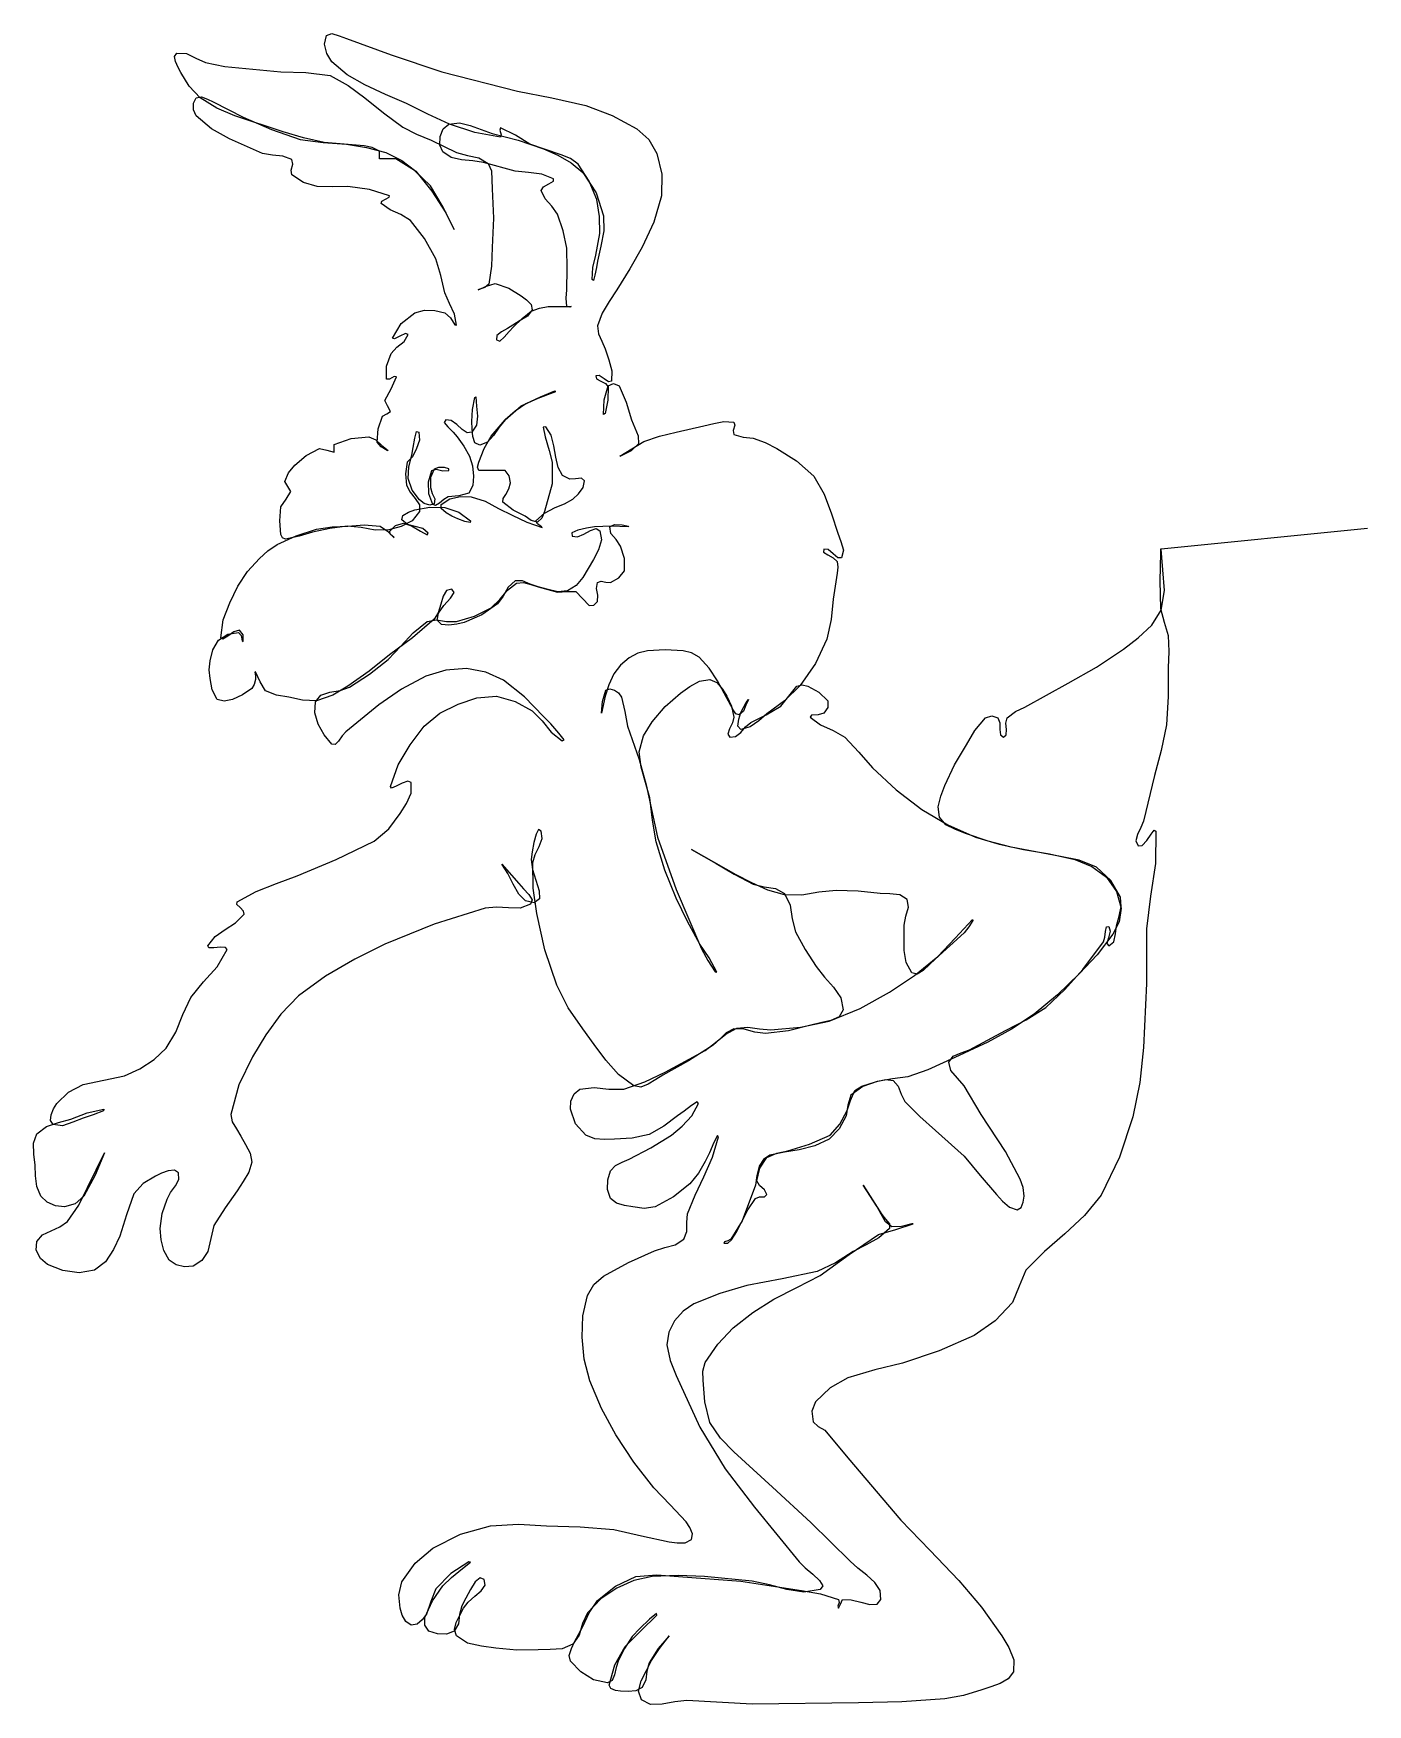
# Model space of a CAD drawing. Header units: metres. Extents: x -2.17 to 0, y -1.91 to 0.8.
import ezdxf

# ---------------------------------------------------------------- set-up
doc = ezdxf.new("R2010")
doc.units = ezdxf.units.M

msp = doc.modelspace()

# ---------------------------------------------------------------- linework, layer by layer
at = {"color": 45}
for p, q in [((-1.693, 0.7864), (-1.6899, 0.8003)), ((-1.6899, 0.8003), (-1.6812, 0.8038)), ((-1.6812, 0.8038), (-1.6692, 0.8)), ((-1.6692, 0.8), (-1.6574, 0.7953)), ((-1.6574, 0.7953), (-1.5849, 0.7691)), ((-1.9363, 0.7663), (-1.9324, 0.7716)), ((-1.9348, 0.758), (-1.9363, 0.7663)), ((-1.9324, 0.7716), (-1.9172, 0.7713)), ((-1.9172, 0.7713), (-1.9017, 0.7637)), ((-1.9017, 0.7637), (-1.8861, 0.7566)), ((-1.6891, 0.7712), (-1.693, 0.7864)), ((-1.6811, 0.7578), (-1.6891, 0.7712)), ((-1.5849, 0.7691), (-1.5024, 0.7416)), ((-1.9306, 0.7486), (-1.9348, 0.758)), ((-1.9261, 0.7403), (-1.9306, 0.7486)), ((-1.9126, 0.718), (-1.9261, 0.7403)), ((-1.8861, 0.7566), (-1.8549, 0.7503)), ((-1.8549, 0.7503), (-1.7636, 0.7415)), ((-1.7636, 0.7415), (-1.7232, 0.7406)), ((-1.7232, 0.7406), (-1.6836, 0.7353)), ((-1.6836, 0.7353), (-1.6543, 0.7195)), ((-1.6564, 0.7366), (-1.6811, 0.7578)), ((-1.6274, 0.7203), (-1.6564, 0.7366)), ((-1.5024, 0.7416), (-1.3799, 0.7103)), ((-1.8949, 0.6991), (-1.9126, 0.718)), ((-1.6543, 0.7195), (-1.6274, 0.6991)), ((-1.5939, 0.7047), (-1.6274, 0.7203)), ((-1.3799, 0.7103), (-1.324, 0.6994)), ((-1.9058, 0.6906), (-1.9011, 0.6991)), ((-1.9055, 0.6797), (-1.9058, 0.6906)), ((-1.9011, 0.6703), (-1.9055, 0.6797)), ((-1.9011, 0.6991), (-1.8927, 0.7009)), ((-1.8679, 0.6827), (-1.8949, 0.6991)), ((-1.8927, 0.7009), (-1.883, 0.6973)), ((-1.883, 0.6973), (-1.8736, 0.6928)), ((-1.8736, 0.6928), (-1.8249, 0.6678)), ((-1.8386, 0.6703), (-1.8679, 0.6827)), ((-1.6274, 0.6991), (-1.597, 0.6749)), ((-1.5599, 0.6903), (-1.5939, 0.7047)), ((-1.5252, 0.6726), (-1.5599, 0.6903)), ((-1.324, 0.6994), (-1.2686, 0.6866)), ((-1.2686, 0.6866), (-1.226, 0.6707)), ((-1.8762, 0.6492), (-1.9011, 0.6703)), ((-1.7599, 0.6441), (-1.8386, 0.6703)), ((-1.8249, 0.6678), (-1.7792, 0.6479)), ((-1.597, 0.6749), (-1.5661, 0.6516)), ((-1.5661, 0.6516), (-1.5434, 0.6402)), ((-1.4899, 0.6566), (-1.5252, 0.6726)), ((-1.5002, 0.6489), (-1.4911, 0.6566)), ((-1.4911, 0.6566), (-1.474, 0.6586)), ((-1.4492, 0.6431), (-1.4899, 0.6566)), ((-1.474, 0.6586), (-1.4564, 0.6544)), ((-1.4564, 0.6544), (-1.4387, 0.6476)), ((-1.226, 0.6707), (-1.1861, 0.6491)), ((-1.8474, 0.6328), (-1.8762, 0.6492)), ((-1.7936, 0.6091), (-1.8474, 0.6328)), ((-1.7792, 0.6479), (-1.7324, 0.6316)), ((-1.727, 0.6343), (-1.7599, 0.6441)), ((-1.7324, 0.6316), (-1.6951, 0.6268)), ((-1.6936, 0.6265), (-1.727, 0.6343)), ((-1.6951, 0.6268), (-1.6574, 0.6241)), ((-1.6611, 0.6239), (-1.6936, 0.6265)), ((-1.6286, 0.6216), (-1.6611, 0.6239)), ((-1.6574, 0.6241), (-1.625, 0.6189)), ((-1.5434, 0.6402), (-1.5199, 0.6303)), ((-1.5199, 0.6303), (-1.4786, 0.6103)), ((-1.5059, 0.6226), (-1.5054, 0.6363)), ((-1.5054, 0.6363), (-1.5002, 0.6489)), ((-1.4074, 0.6353), (-1.4492, 0.6431)), ((-1.4387, 0.6476), (-1.4211, 0.6416)), ((-1.4211, 0.6416), (-1.3787, 0.6306)), ((-1.4074, 0.6503), (-1.4084, 0.6468)), ((-1.4084, 0.6468), (-1.4063, 0.6393)), ((-1.3832, 0.6384), (-1.4074, 0.6503)), ((-1.4063, 0.6393), (-1.4074, 0.6353)), ((-1.3599, 0.6241), (-1.3832, 0.6384)), ((-1.3787, 0.6306), (-1.3374, 0.6166)), ((-1.3086, 0.6066), (-1.3599, 0.6241)), ((-1.1861, 0.6491), (-1.1668, 0.6315)), ((-1.1668, 0.6315), (-1.1536, 0.6091)), ((-1.7774, 0.6063), (-1.7936, 0.6091)), ((-1.7608, 0.6048), (-1.7774, 0.6063)), ((-1.7461, 0.5991), (-1.7608, 0.6048)), ((-1.7444, 0.5917), (-1.7461, 0.5991)), ((-1.6154, 0.6188), (-1.6286, 0.6216)), ((-1.625, 0.6189), (-1.5936, 0.6103)), ((-1.6036, 0.6128), (-1.6154, 0.6188)), ((-1.6039, 0.6062), (-1.6036, 0.6128)), ((-1.6036, 0.6003), (-1.6039, 0.6062)), ((-1.5904, 0.6004), (-1.6036, 0.6003)), ((-1.5936, 0.6103), (-1.5676, 0.5978)), ((-1.5774, 0.6003), (-1.5904, 0.6004)), ((-1.547, 0.5811), (-1.5774, 0.6003)), ((-1.5676, 0.5978), (-1.5449, 0.5803)), ((-1.5011, 0.6116), (-1.5059, 0.6226)), ((-1.4874, 0.6025), (-1.5011, 0.6116)), ((-1.4706, 0.5986), (-1.4874, 0.6025)), ((-1.4786, 0.6103), (-1.4607, 0.6056)), ((-1.4524, 0.5969), (-1.4706, 0.5986)), ((-1.4607, 0.6056), (-1.4426, 0.6016)), ((-1.4349, 0.5941), (-1.4524, 0.5969)), ((-1.4426, 0.6016), (-1.4274, 0.5928)), ((-1.3374, 0.6166), (-1.3144, 0.6062)), ((-1.3144, 0.6062), (-1.2925, 0.5939)), ((-1.2937, 0.6006), (-1.3086, 0.6066)), ((-1.2811, 0.5915), (-1.2937, 0.6006)), ((-1.1536, 0.6091), (-1.1456, 0.5751)), ((-1.7472, 0.5821), (-1.7444, 0.5917)), ((-1.7461, 0.5741), (-1.7472, 0.5821)), ((-1.7272, 0.5617), (-1.7461, 0.5741)), ((-1.5211, 0.5566), (-1.547, 0.5811)), ((-1.5449, 0.5803), (-1.5189, 0.5479)), ((-1.3836, 0.5803), (-1.4349, 0.5941)), ((-1.4274, 0.5928), (-1.4217, 0.5808)), ((-1.4217, 0.5808), (-1.4212, 0.5662)), ((-1.362, 0.5778), (-1.3836, 0.5803)), ((-1.3404, 0.5756), (-1.362, 0.5778)), ((-1.3211, 0.5678), (-1.3404, 0.5756)), ((-1.2925, 0.5939), (-1.2736, 0.5778)), ((-1.2635, 0.5642), (-1.2811, 0.5915)), ((-1.2736, 0.5778), (-1.2518, 0.5452)), ((-1.1456, 0.5751), (-1.1461, 0.5403)), ((-1.7049, 0.5553), (-1.7272, 0.5617)), ((-1.68, 0.5548), (-1.7049, 0.5553)), ((-1.6549, 0.5553), (-1.68, 0.5548)), ((-1.6202, 0.5506), (-1.6549, 0.5553)), ((-1.5874, 0.5403), (-1.6202, 0.5506)), ((-1.5003, 0.5219), (-1.5211, 0.5566)), ((-1.5189, 0.5479), (-1.4961, 0.5128)), ((-1.4212, 0.5662), (-1.4211, 0.5516)), ((-1.4211, 0.5516), (-1.4186, 0.5041)), ((-1.3411, 0.5491), (-1.3374, 0.555)), ((-1.335, 0.5353), (-1.3411, 0.5491)), ((-1.3374, 0.555), (-1.3287, 0.5598)), ((-1.3287, 0.5598), (-1.3213, 0.5639)), ((-1.3213, 0.5639), (-1.3211, 0.5678)), ((-1.2511, 0.5341), (-1.2635, 0.5642)), ((-1.2518, 0.5452), (-1.2399, 0.5078)), ((-1.6011, 0.5278), (-1.5999, 0.5314)), ((-1.5864, 0.5174), (-1.6011, 0.5278)), ((-1.5999, 0.5314), (-1.5937, 0.5348)), ((-1.5937, 0.5348), (-1.5878, 0.5378)), ((-1.5878, 0.5378), (-1.5874, 0.5403)), ((-1.569, 0.5101), (-1.5864, 0.5174)), ((-1.4824, 0.4853), (-1.5003, 0.5219)), ((-1.3241, 0.5233), (-1.335, 0.5353)), ((-1.3149, 0.5103), (-1.3241, 0.5233)), ((-1.2465, 0.5068), (-1.2511, 0.5341)), ((-1.1461, 0.5403), (-1.1587, 0.4975)), ((-1.5536, 0.5003), (-1.569, 0.5101)), ((-1.5305, 0.4708), (-1.5536, 0.5003)), ((-1.4961, 0.5128), (-1.4824, 0.4853)), ((-1.4186, 0.5041), (-1.4211, 0.4565)), ((-1.3054, 0.4834), (-1.3149, 0.5103)), ((-1.2461, 0.4791), (-1.2465, 0.5068)), ((-1.2399, 0.5078), (-1.2397, 0.4832)), ((-1.1587, 0.4975), (-1.1774, 0.4566)), ((-1.5124, 0.4378), (-1.5305, 0.4708)), ((-1.2999, 0.4553), (-1.3054, 0.4834)), ((-1.2524, 0.4441), (-1.2461, 0.4791)), ((-1.2397, 0.4832), (-1.2444, 0.4586)), ((-1.5039, 0.4107), (-1.5124, 0.4378)), ((-1.4211, 0.4565), (-1.4218, 0.4262)), ((-1.2989, 0.4216), (-1.2999, 0.4553)), ((-1.2576, 0.424), (-1.2524, 0.4441)), ((-1.2499, 0.4341), (-1.2517, 0.4236)), ((-1.2444, 0.4586), (-1.2499, 0.4341)), ((-1.1774, 0.4566), (-1.1974, 0.4218)), ((-1.4974, 0.3828), (-1.5039, 0.4107)), ((-1.4218, 0.4262), (-1.4261, 0.3966)), ((-1.2999, 0.3878), (-1.2989, 0.4216)), ((-1.2586, 0.4041), (-1.2576, 0.424)), ((-1.254, 0.4114), (-1.2565, 0.403)), ((-1.2517, 0.4236), (-1.254, 0.4114)), ((-1.1974, 0.4218), (-1.2186, 0.3878)), ((-1.49, 0.3654), (-1.4974, 0.3828)), ((-1.4436, 0.3878), (-1.4299, 0.3938)), ((-1.4424, 0.3884), (-1.4436, 0.3878)), ((-1.433, 0.3913), (-1.4424, 0.3884)), ((-1.4261, 0.3966), (-1.433, 0.3913)), ((-1.4299, 0.3938), (-1.4161, 0.3978)), ((-1.4161, 0.3978), (-1.3939, 0.3904)), ((-1.3939, 0.3904), (-1.3736, 0.3778)), ((-1.3008, 0.3739), (-1.2999, 0.3878)), ((-1.2565, 0.403), (-1.2586, 0.4041)), ((-1.2186, 0.3878), (-1.2307, 0.3689)), ((-1.5461, 0.3503), (-1.5305, 0.3545)), ((-1.5305, 0.3545), (-1.5137, 0.3539)), ((-1.5137, 0.3539), (-1.4974, 0.3503)), ((-1.4822, 0.3482), (-1.49, 0.3654)), ((-1.3736, 0.3778), (-1.3651, 0.3716)), ((-1.3722, 0.3409), (-1.3574, 0.3528)), ((-1.3651, 0.3716), (-1.3578, 0.364)), ((-1.3561, 0.3553), (-1.3636, 0.345)), ((-1.3578, 0.364), (-1.3561, 0.3553)), ((-1.3574, 0.3528), (-1.3441, 0.3579)), ((-1.3441, 0.3579), (-1.3299, 0.3603)), ((-1.3299, 0.3603), (-1.2924, 0.3603)), ((-1.2999, 0.3603), (-1.3008, 0.3739)), ((-1.295, 0.3594), (-1.2999, 0.3603)), ((-1.2924, 0.3603), (-1.295, 0.3594)), ((-1.2307, 0.3689), (-1.2423, 0.3497)), ((-1.5824, 0.3091), (-1.5684, 0.3332)), ((-1.5684, 0.3332), (-1.5461, 0.3503)), ((-1.4974, 0.3503), (-1.4886, 0.3419)), ((-1.4886, 0.3419), (-1.4815, 0.3309)), ((-1.4786, 0.3303), (-1.4822, 0.3482)), ((-1.4815, 0.3309), (-1.4786, 0.3303)), ((-1.3874, 0.3303), (-1.396, 0.3248)), ((-1.3935, 0.3199), (-1.3861, 0.3278)), ((-1.3756, 0.3378), (-1.3874, 0.3303)), ((-1.3861, 0.3278), (-1.3722, 0.3409)), ((-1.3636, 0.345), (-1.3756, 0.3378)), ((-1.2423, 0.3497), (-1.2499, 0.3291)), ((-1.2499, 0.3291), (-1.2485, 0.3164)), ((-1.5794, 0.3078), (-1.5824, 0.3091)), ((-1.5706, 0.3123), (-1.5794, 0.3078)), ((-1.5754, 0.2946), (-1.5638, 0.3039)), ((-1.5613, 0.3168), (-1.5706, 0.3123)), ((-1.5638, 0.3039), (-1.5574, 0.3153)), ((-1.5574, 0.3153), (-1.5613, 0.3168)), ((-1.413, 0.3137), (-1.4136, 0.3066)), ((-1.4136, 0.3066), (-1.4084, 0.3045)), ((-1.4059, 0.3195), (-1.413, 0.3137)), ((-1.4084, 0.3045), (-1.4013, 0.3106)), ((-1.396, 0.3248), (-1.4059, 0.3195)), ((-1.4013, 0.3106), (-1.3935, 0.3199)), ((-1.2485, 0.3164), (-1.2426, 0.3041)), ((-1.2426, 0.3041), (-1.2374, 0.2916)), ((-1.5921, 0.2638), (-1.5849, 0.2841)), ((-1.5849, 0.2841), (-1.5754, 0.2946)), ((-1.2374, 0.2916), (-1.2316, 0.274)), ((-1.2316, 0.274), (-1.2265, 0.2563)), ((-1.5924, 0.2428), (-1.5921, 0.2638)), ((-1.5799, 0.2468), (-1.5875, 0.2426)), ((-1.585, 0.2271), (-1.5761, 0.2466)), ((-1.5761, 0.2466), (-1.5799, 0.2468)), ((-1.247, 0.2485), (-1.2524, 0.2478)), ((-1.2524, 0.2478), (-1.2513, 0.243)), ((-1.2393, 0.2432), (-1.247, 0.2485)), ((-1.2265, 0.2563), (-1.2274, 0.2391)), ((-1.5949, 0.2078), (-1.585, 0.2271)), ((-1.5875, 0.2426), (-1.5924, 0.2428)), ((-1.3461, 0.2118), (-1.3174, 0.2228)), ((-1.3196, 0.223), (-1.3432, 0.2135)), ((-1.3174, 0.2228), (-1.3196, 0.223)), ((-1.2513, 0.243), (-1.2447, 0.2394)), ((-1.2447, 0.2394), (-1.2368, 0.2356)), ((-1.2319, 0.238), (-1.2393, 0.2432)), ((-1.2389, 0.2091), (-1.2324, 0.2316)), ((-1.2368, 0.2356), (-1.2324, 0.2303)), ((-1.2324, 0.2303), (-1.233, 0.2086)), ((-1.2324, 0.2316), (-1.2238, 0.2353)), ((-1.2274, 0.2391), (-1.2319, 0.238)), ((-1.2238, 0.2353), (-1.2149, 0.2316)), ((-1.2149, 0.2316), (-1.2031, 0.205)), ((-1.5906, 0.1991), (-1.5949, 0.2078)), ((-1.5919, 0.1864), (-1.5861, 0.1903)), ((-1.5861, 0.1903), (-1.5906, 0.1991)), ((-1.4536, 0.1741), (-1.4525, 0.1934)), ((-1.4525, 0.1934), (-1.4492, 0.2127)), ((-1.4492, 0.2127), (-1.4474, 0.2141)), ((-1.4474, 0.2141), (-1.4462, 0.1986)), ((-1.4462, 0.1986), (-1.4448, 0.1825)), ((-1.3999, 0.1766), (-1.3736, 0.1991)), ((-1.3837, 0.1906), (-1.3999, 0.1766)), ((-1.3661, 0.2028), (-1.3837, 0.1906)), ((-1.3736, 0.1991), (-1.3461, 0.2118)), ((-1.3432, 0.2135), (-1.3661, 0.2028)), ((-1.2399, 0.1853), (-1.2389, 0.2091)), ((-1.233, 0.2086), (-1.2373, 0.1869)), ((-1.2031, 0.205), (-1.1949, 0.1766)), ((-1.6059, 0.1619), (-1.5986, 0.1828)), ((-1.5986, 0.1828), (-1.5919, 0.1864)), ((-1.4961, 0.1766), (-1.4985, 0.1722)), ((-1.4985, 0.1722), (-1.493, 0.165)), ((-1.4872, 0.1754), (-1.4961, 0.1766)), ((-1.493, 0.165), (-1.4844, 0.1568)), ((-1.4783, 0.1688), (-1.4872, 0.1754)), ((-1.4696, 0.1608), (-1.4783, 0.1688)), ((-1.4532, 0.1622), (-1.4536, 0.1741)), ((-1.4462, 0.1678), (-1.4536, 0.1566)), ((-1.4448, 0.1825), (-1.4462, 0.1678)), ((-1.4224, 0.1503), (-1.3999, 0.1766)), ((-1.4097, 0.1648), (-1.4187, 0.1514)), ((-1.3999, 0.1766), (-1.4097, 0.1648)), ((-1.3336, 0.1653), (-1.3383, 0.1647)), ((-1.3383, 0.1647), (-1.3347, 0.1489)), ((-1.3251, 0.1518), (-1.3336, 0.1653)), ((-1.2373, 0.1869), (-1.2399, 0.1853)), ((-1.1949, 0.1766), (-1.1892, 0.1637)), ((-1.1892, 0.1637), (-1.1838, 0.1507)), ((-1.1224, 0.1566), (-1.0774, 0.1666)), ((-1.0774, 0.1666), (-1.0611, 0.1704)), ((-1.0611, 0.1704), (-1.0447, 0.1738)), ((-1.0447, 0.1738), (-1.0286, 0.1728)), ((-1.0269, 0.1678), (-1.0295, 0.1595)), ((-1.0286, 0.1728), (-1.0269, 0.1678)), ((-1.6774, 0.1366), (-1.6498, 0.1465)), ((-1.6773, 0.1301), (-1.6774, 0.1366)), ((-1.6498, 0.1465), (-1.6211, 0.1491)), ((-1.6211, 0.1491), (-1.6098, 0.1441)), ((-1.6098, 0.1441), (-1.6, 0.1351)), ((-1.6074, 0.1403), (-1.6059, 0.1619)), ((-1.6009, 0.1326), (-1.6074, 0.1403)), ((-1.5489, 0.1319), (-1.5466, 0.1469)), ((-1.5466, 0.1469), (-1.5437, 0.1574)), ((-1.5437, 0.1574), (-1.5399, 0.1566)), ((-1.5387, 0.1436), (-1.5437, 0.1299)), ((-1.5399, 0.1566), (-1.5387, 0.1436)), ((-1.4844, 0.1568), (-1.4774, 0.1491)), ((-1.4774, 0.1491), (-1.4666, 0.1339)), ((-1.4614, 0.1554), (-1.4696, 0.1608)), ((-1.4536, 0.1566), (-1.4614, 0.1554)), ((-1.452, 0.1494), (-1.4532, 0.1622)), ((-1.4487, 0.1392), (-1.452, 0.1494)), ((-1.4411, 0.1353), (-1.4487, 0.1392)), ((-1.4285, 0.1403), (-1.4411, 0.1353)), ((-1.4339, 0.1299), (-1.4224, 0.1503)), ((-1.4187, 0.1514), (-1.4285, 0.1403)), ((-1.3347, 0.1489), (-1.3281, 0.1268)), ((-1.3205, 0.1344), (-1.3251, 0.1518)), ((-1.1836, 0.1378), (-1.1955, 0.1265)), ((-1.1942, 0.1297), (-1.1749, 0.1415)), ((-1.1838, 0.1507), (-1.1836, 0.1378)), ((-1.1749, 0.1415), (-1.149, 0.15)), ((-1.149, 0.15), (-1.1224, 0.1566)), ((-1.0295, 0.1595), (-1.0286, 0.1528)), ((-1.0286, 0.1528), (-1.0137, 0.1484)), ((-1.0137, 0.1484), (-0.9974, 0.1466)), ((-0.9974, 0.1466), (-0.9775, 0.1396)), ((-0.9775, 0.1396), (-0.9586, 0.1303)), ((-1.7411, 0.1028), (-1.7225, 0.1188)), ((-1.7225, 0.1188), (-1.7011, 0.1303)), ((-1.7011, 0.1303), (-1.6893, 0.1274)), ((-1.6893, 0.1274), (-1.6774, 0.1241)), ((-1.6774, 0.1241), (-1.6773, 0.1301)), ((-1.5914, 0.1267), (-1.6009, 0.1326)), ((-1.6, 0.1351), (-1.5899, 0.1266)), ((-1.5899, 0.1266), (-1.5914, 0.1267)), ((-1.5545, 0.1122), (-1.5586, 0.1078)), ((-1.5561, 0.1004), (-1.5511, 0.1191)), ((-1.5499, 0.1166), (-1.5545, 0.1122)), ((-1.5511, 0.1191), (-1.5489, 0.1319)), ((-1.5437, 0.1299), (-1.5499, 0.1166)), ((-1.4666, 0.1339), (-1.4574, 0.1178)), ((-1.4574, 0.1178), (-1.4526, 0.1018)), ((-1.4424, 0.1078), (-1.4339, 0.1299)), ((-1.3281, 0.1268), (-1.3236, 0.1078)), ((-1.3174, 0.1159), (-1.3205, 0.1344)), ((-1.3137, 0.099), (-1.3174, 0.1159)), ((-1.2136, 0.1178), (-1.1942, 0.1297)), ((-1.2116, 0.1184), (-1.2136, 0.1178)), ((-1.1955, 0.1265), (-1.2116, 0.1184)), ((-0.9586, 0.1303), (-0.9267, 0.11)), ((-0.9267, 0.11), (-0.8986, 0.0853)), ((-1.7574, 0.0766), (-1.7515, 0.0908)), ((-1.7515, 0.0908), (-1.7411, 0.1028)), ((-1.5586, 0.1078), (-1.5614, 0.089)), ((-1.5614, 0.089), (-1.5599, 0.0703)), ((-1.5574, 0.0816), (-1.5561, 0.1004)), ((-1.5507, 0.0626), (-1.5574, 0.0816)), ((-1.524, 0.0759), (-1.5186, 0.0941)), ((-1.5208, 0.0828), (-1.5211, 0.0666)), ((-1.5149, 0.0966), (-1.5208, 0.0828)), ((-1.5186, 0.0941), (-1.5115, 0.0966)), ((-1.5078, 0.0991), (-1.5149, 0.0966)), ((-1.5115, 0.0966), (-1.5008, 0.0936)), ((-1.4983, 0.099), (-1.5078, 0.0991)), ((-1.5008, 0.0936), (-1.4911, 0.0941)), ((-1.4912, 0.097), (-1.4983, 0.099)), ((-1.4911, 0.0941), (-1.4912, 0.097)), ((-1.4526, 0.1018), (-1.4511, 0.0853)), ((-1.4511, 0.0853), (-1.4522, 0.0702)), ((-1.4446, 0.0998), (-1.4424, 0.1078)), ((-1.4424, 0.0941), (-1.4446, 0.0998)), ((-1.421, 0.0944), (-1.4424, 0.0941)), ((-1.3999, 0.0941), (-1.421, 0.0944)), ((-1.3931, 0.0858), (-1.3999, 0.0941)), ((-1.3911, 0.0741), (-1.3931, 0.0858)), ((-1.3236, 0.1078), (-1.3236, 0.0728)), ((-1.3069, 0.0862), (-1.3137, 0.099)), ((-1.2949, 0.0803), (-1.3069, 0.0862)), ((-1.2761, 0.0818), (-1.2855, 0.081)), ((-1.2711, 0.0778), (-1.2761, 0.0818)), ((-0.8986, 0.0853), (-0.8821, 0.056)), ((-1.7524, 0.0684), (-1.7574, 0.0766)), ((-1.7552, 0.0478), (-1.7474, 0.0603)), ((-1.7474, 0.0603), (-1.7524, 0.0684)), ((-1.5599, 0.0703), (-1.5541, 0.0592)), ((-1.5541, 0.0592), (-1.5456, 0.0488)), ((-1.5386, 0.0466), (-1.5507, 0.0626)), ((-1.5237, 0.0566), (-1.524, 0.0759)), ((-1.5174, 0.0391), (-1.5237, 0.0566)), ((-1.5211, 0.0666), (-1.5182, 0.0572)), ((-1.5182, 0.0572), (-1.5139, 0.0481)), ((-1.4586, 0.0578), (-1.4747, 0.0533)), ((-1.4522, 0.0702), (-1.4586, 0.0578)), ((-1.4029, 0.0487), (-1.3986, 0.0553)), ((-1.3986, 0.0553), (-1.3939, 0.0645)), ((-1.3939, 0.0645), (-1.3911, 0.0741)), ((-1.3236, 0.0728), (-1.3361, 0.0278)), ((-1.2855, 0.081), (-1.2949, 0.0803)), ((-1.2899, 0.0478), (-1.2808, 0.0565)), ((-1.2808, 0.0565), (-1.2733, 0.0666)), ((-1.2733, 0.0666), (-1.2711, 0.0778)), ((-0.8821, 0.056), (-0.8699, 0.0241)), ((-1.7657, 0.0129), (-1.7636, 0.0353)), ((-1.7636, 0.0353), (-1.7552, 0.0478)), ((-1.5564, 0.0267), (-1.5461, 0.0303)), ((-1.5386, 0.0278), (-1.5506, 0.0128)), ((-1.5461, 0.0303), (-1.5219, 0.035)), ((-1.5456, 0.0488), (-1.5389, 0.0385)), ((-1.5389, 0.0385), (-1.5386, 0.0278)), ((-1.5311, 0.041), (-1.5386, 0.0466)), ((-1.5221, 0.0379), (-1.5311, 0.041)), ((-1.5149, 0.0403), (-1.5221, 0.0379)), ((-1.5219, 0.035), (-1.4974, 0.0341)), ((-1.5127, 0.0373), (-1.5174, 0.0391)), ((-1.5139, 0.0481), (-1.5149, 0.0403)), ((-1.5064, 0.0413), (-1.5127, 0.0373)), ((-1.4993, 0.0473), (-1.5064, 0.0413)), ((-1.5036, 0.0391), (-1.4894, 0.0481)), ((-1.5034, 0.0324), (-1.5036, 0.0391)), ((-1.4954, 0.0257), (-1.5034, 0.0324)), ((-1.4924, 0.0515), (-1.4993, 0.0473)), ((-1.4974, 0.0341), (-1.4747, 0.0268)), ((-1.4747, 0.0533), (-1.4924, 0.0515)), ((-1.4894, 0.0481), (-1.4722, 0.0521)), ((-1.4722, 0.0521), (-1.4549, 0.0516)), ((-1.4549, 0.0516), (-1.432, 0.0443)), ((-1.432, 0.0443), (-1.4104, 0.0328)), ((-1.4104, 0.0328), (-1.3886, 0.0216)), ((-1.4036, 0.0428), (-1.4029, 0.0487)), ((-1.3866, 0.0302), (-1.4036, 0.0428)), ((-1.3674, 0.0203), (-1.3866, 0.0302)), ((-1.3361, 0.0278), (-1.3402, 0.0172)), ((-1.3358, 0.025), (-1.3186, 0.0341)), ((-1.3186, 0.0341), (-1.3037, 0.0402)), ((-1.3037, 0.0402), (-1.2899, 0.0478)), ((-1.7636, -0.0097), (-1.7657, 0.0129)), ((-1.6844, 0.0003), (-1.7124, -0.0059)), ((-1.7061, -0.0009), (-1.6807, 0.0029)), ((-1.6561, 0.0041), (-1.6844, 0.0003)), ((-1.6807, 0.0029), (-1.6549, 0.0041)), ((-1.6335, 0.0017), (-1.6561, 0.0041)), ((-1.6549, 0.0041), (-1.6284, 0.0059)), ((-1.6109, -0.0024), (-1.6335, 0.0017)), ((-1.6284, 0.0059), (-1.6024, 0.0041)), ((-1.6024, 0.0041), (-1.5908, -0.0044)), ((-1.5688, 0.0033), (-1.5886, -0.0022)), ((-1.5874, -0.0047), (-1.5777, 0.0051)), ((-1.5777, 0.0051), (-1.5649, 0.0091)), ((-1.5506, 0.0128), (-1.5688, 0.0033)), ((-1.5674, 0.0141), (-1.5658, 0.0212)), ((-1.5584, 0.0069), (-1.5674, 0.0141)), ((-1.5658, 0.0212), (-1.5564, 0.0267)), ((-1.5649, 0.0091), (-1.5516, 0.0044)), ((-1.5459, 0.0036), (-1.5584, 0.0069)), ((-1.5516, 0.0044), (-1.5371, -0.0041)), ((-1.5334, 0.0002), (-1.5459, 0.0036)), ((-1.5249, -0.0072), (-1.5334, 0.0002)), ((-1.4861, 0.0203), (-1.4954, 0.0257)), ((-1.4767, 0.0159), (-1.4861, 0.0203)), ((-1.4653, 0.0117), (-1.4767, 0.0159)), ((-1.4747, 0.0268), (-1.4561, 0.0128)), ((-1.4568, 0.0099), (-1.4653, 0.0117)), ((-1.4561, 0.0128), (-1.4568, 0.0099)), ((-1.3886, 0.0216), (-1.3646, 0.0104)), ((-1.3577, 0.0133), (-1.3674, 0.0203)), ((-1.3646, 0.0104), (-1.3399, 0.0016)), ((-1.3474, 0.0103), (-1.3577, 0.0133)), ((-1.3499, 0.0128), (-1.3358, 0.025)), ((-1.3474, 0.0078), (-1.3499, 0.0128)), ((-1.3402, 0.0172), (-1.3474, 0.0103)), ((-1.3409, 0.003), (-1.3474, 0.0078)), ((-1.3399, 0.0016), (-1.3409, 0.003)), ((-1.2675, 0.0006), (-1.2818, -0.0026)), ((-1.2549, 0.0028), (-1.2675, 0.0006)), ((-1.2613, -0.0032), (-1.2522, 0)), ((-1.2275, 0.0039), (-1.2549, 0.0028)), ((-1.2522, 0), (-1.2461, -0.0034)), ((-1.2299, 0.0028), (-1.2222, 0.0067)), ((-1.2282, -0.0077), (-1.2299, 0.0028)), ((-1.1999, 0.0028), (-1.2275, 0.0039)), ((-1.2222, 0.0067), (-1.2097, 0.0063)), ((-1.2097, 0.0063), (-1.1998, 0.0041)), ((-1.1998, 0.0041), (-1.1999, 0.0028)), ((-0.8699, 0.0241), (-0.8599, -0.0072)), ((0, 0), (-0.3349, -0.0334)), ((0, 0), (0, 0)), ((0, 0), (0, 0)), ((0, 0), (0, 0)), ((0, 0), (0, 0)), ((0, 0), (0, 0)), ((0, 0), (0, 0)), ((0, 0), (0, 0)), ((0, 0), (0, 0)), ((-1.7852, -0.0359), (-1.7699, -0.0259)), ((-1.7699, -0.0259), (-1.7387, -0.0117)), ((-1.761, -0.0148), (-1.7636, -0.0097)), ((-1.7561, -0.0172), (-1.761, -0.0148)), ((-1.7341, -0.0123), (-1.7561, -0.0172)), ((-1.7387, -0.0117), (-1.7061, -0.0009)), ((-1.7124, -0.0059), (-1.7341, -0.0123)), ((-1.5886, -0.0022), (-1.6109, -0.0024)), ((-1.5908, -0.0044), (-1.5799, -0.0147)), ((-1.5856, -0.0093), (-1.5874, -0.0047)), ((-1.5807, -0.0138), (-1.5856, -0.0093)), ((-1.5799, -0.0147), (-1.5807, -0.0138)), ((-1.5371, -0.0041), (-1.5264, -0.0102)), ((-1.5264, -0.0102), (-1.5249, -0.0072)), ((-1.2818, -0.0026), (-1.2918, -0.0069)), ((-1.2918, -0.0069), (-1.2911, -0.0122)), ((-1.2911, -0.0122), (-1.2823, -0.0134)), ((-1.2823, -0.0134), (-1.2719, -0.009)), ((-1.2719, -0.009), (-1.2613, -0.0032)), ((-1.2436, -0.0184), (-1.2482, -0.0342)), ((-1.2461, -0.0034), (-1.2436, -0.0184)), ((-1.2196, -0.0178), (-1.2282, -0.0077)), ((-1.2124, -0.0284), (-1.2196, -0.0178)), ((-0.8599, -0.0072), (-0.855, -0.0211)), ((-0.855, -0.0211), (-0.8507, -0.0352)), ((-1.8179, -0.0697), (-1.7986, -0.0484)), ((-1.7986, -0.0484), (-1.7852, -0.0359)), ((-1.2563, -0.0499), (-1.2649, -0.0647)), ((-1.2482, -0.0342), (-1.2563, -0.0499)), ((-1.2063, -0.0484), (-1.2124, -0.0284)), ((-1.2061, -0.0684), (-1.2063, -0.0484)), ((-0.8824, -0.0335), (-0.8829, -0.038)), ((-0.8829, -0.038), (-0.8763, -0.0426)), ((-0.8754, -0.0339), (-0.8824, -0.0335)), ((-0.8763, -0.0426), (-0.8675, -0.0476)), ((-0.8675, -0.0408), (-0.8754, -0.0339)), ((-0.8599, -0.0475), (-0.8675, -0.0408)), ((-0.8675, -0.0476), (-0.8611, -0.0534)), ((-0.8611, -0.0534), (-0.8598, -0.0626)), ((-0.8536, -0.0472), (-0.8599, -0.0475)), ((-0.8507, -0.0352), (-0.8536, -0.0472)), ((-0.3361, -0.0397), (-0.3372, -0.0847)), ((-0.3349, -0.0334), (-0.3361, -0.0334)), ((-0.3361, -0.0334), (-0.3361, -0.0397)), ((-0.3323, -0.0668), (-0.3349, -0.0334)), ((-0.3349, -0.0334), (-0.3349, -0.0334)), ((-0.3349, -0.0334), (-0.3349, -0.0334)), ((-0.3349, -0.0334), (-0.3349, -0.0334)), ((-0.3349, -0.0334), (-0.3349, -0.0334)), ((-0.3349, -0.0334), (-0.3349, -0.0334)), ((-0.3349, -0.0334), (-0.3349, -0.0334)), ((-1.8336, -0.0934), (-1.8179, -0.0697)), ((-1.2737, -0.0793), (-1.2847, -0.0922)), ((-1.2649, -0.0647), (-1.2737, -0.0793)), ((-1.2286, -0.0872), (-1.215, -0.0799)), ((-1.215, -0.0799), (-1.2061, -0.0684)), ((-0.8611, -0.0722), (-0.8674, -0.1147)), ((-0.8598, -0.0626), (-0.8611, -0.0722)), ((-0.3297, -0.1002), (-0.3323, -0.0668)), ((-1.8467, -0.1204), (-1.8336, -0.0934)), ((-1.4949, -0.1004), (-1.5004, -0.1097)), ((-1.4861, -0.0984), (-1.4949, -0.1004)), ((-1.4886, -0.113), (-1.4824, -0.1037)), ((-1.4824, -0.1037), (-1.4861, -0.0984)), ((-1.4084, -0.1152), (-1.396, -0.1)), ((-1.3948, -0.0949), (-1.4028, -0.1094)), ((-1.396, -0.1), (-1.3811, -0.0884)), ((-1.3836, -0.0847), (-1.3948, -0.0949)), ((-1.3714, -0.0845), (-1.3836, -0.0847)), ((-1.3811, -0.0884), (-1.3698, -0.0874)), ((-1.3589, -0.0899), (-1.3714, -0.0845)), ((-1.3698, -0.0874), (-1.358, -0.0908)), ((-1.3461, -0.0947), (-1.3589, -0.0899)), ((-1.358, -0.0908), (-1.3461, -0.0947)), ((-1.3461, -0.0947), (-1.3149, -0.1034)), ((-1.3302, -0.0989), (-1.3461, -0.0947)), ((-1.3141, -0.1024), (-1.3302, -0.0989)), ((-1.3149, -0.1034), (-1.2996, -0.1018)), ((-1.2986, -0.1009), (-1.3141, -0.1024)), ((-1.2996, -0.1018), (-1.2849, -0.1022)), ((-1.2847, -0.0922), (-1.2986, -0.1009)), ((-1.2849, -0.1022), (-1.2742, -0.1133)), ((-1.2517, -0.097), (-1.2499, -0.0872)), ((-1.2496, -0.1079), (-1.2517, -0.097)), ((-1.2499, -0.0872), (-1.2441, -0.0852)), ((-1.2499, -0.1184), (-1.2496, -0.1079)), ((-1.2441, -0.0852), (-1.2361, -0.0871)), ((-1.2361, -0.0871), (-1.2286, -0.0872)), ((-0.3372, -0.0847), (-0.3361, -0.1297)), ((-0.3349, -0.1322), (-0.3297, -0.1002)), ((-1.8573, -0.1483), (-1.8467, -0.1204)), ((-1.5044, -0.1228), (-1.5087, -0.1365)), ((-1.5082, -0.137), (-1.4991, -0.1246)), ((-1.5004, -0.1097), (-1.5044, -0.1228)), ((-1.4991, -0.1246), (-1.4886, -0.113)), ((-1.4495, -0.1422), (-1.4224, -0.1284)), ((-1.4124, -0.1222), (-1.4378, -0.1401)), ((-1.4224, -0.1284), (-1.4084, -0.1152)), ((-1.4028, -0.1094), (-1.4124, -0.1222)), ((-1.2742, -0.1133), (-1.2636, -0.1247)), ((-1.2636, -0.1247), (-1.2557, -0.1241)), ((-1.2557, -0.1241), (-1.2499, -0.1184)), ((-0.8674, -0.1147), (-0.8707, -0.1476)), ((-0.3502, -0.1569), (-0.3349, -0.1322)), ((-0.3361, -0.1297), (-0.3301, -0.1516)), ((-1.8611, -0.1772), (-1.8573, -0.1483)), ((-1.5149, -0.1472), (-1.55, -0.1772)), ((-1.5491, -0.1689), (-1.5261, -0.1509)), ((-1.5261, -0.1509), (-1.5111, -0.1483)), ((-1.5087, -0.1365), (-1.5149, -0.1472)), ((-1.5111, -0.1483), (-1.4947, -0.1508)), ((-1.5099, -0.1484), (-1.5082, -0.137)), ((-1.5029, -0.1554), (-1.5099, -0.1484)), ((-1.4914, -0.1569), (-1.5029, -0.1554)), ((-1.4947, -0.1508), (-1.4786, -0.1509)), ((-1.4782, -0.1552), (-1.4914, -0.1569)), ((-1.4786, -0.1509), (-1.4495, -0.1422)), ((-1.4661, -0.1522), (-1.4782, -0.1552)), ((-1.4378, -0.1401), (-1.4661, -0.1522)), ((-0.8707, -0.1476), (-0.8774, -0.1797)), ((-0.3722, -0.1774), (-0.3502, -0.1569)), ((-0.3301, -0.1516), (-0.3236, -0.1734)), ((-1.874, -0.1966), (-1.8649, -0.1809)), ((-1.8649, -0.1809), (-1.8499, -0.1713)), ((-1.8578, -0.1796), (-1.8611, -0.1772)), ((-1.85, -0.1743), (-1.8578, -0.1796)), ((-1.8403, -0.1674), (-1.85, -0.1743)), ((-1.8499, -0.1713), (-1.8324, -0.1685)), ((-1.8311, -0.1647), (-1.8403, -0.1674)), ((-1.8324, -0.1685), (-1.8284, -0.1737)), ((-1.8248, -0.1722), (-1.8311, -0.1647)), ((-1.8284, -0.1737), (-1.8264, -0.182)), ((-1.8264, -0.182), (-1.8249, -0.1834)), ((-1.8249, -0.1834), (-1.8248, -0.1722)), ((-1.55, -0.1772), (-1.5874, -0.2047)), ((-1.5691, -0.191), (-1.5491, -0.1689)), ((-0.8774, -0.1797), (-0.8963, -0.2189)), ((-0.3961, -0.1959), (-0.3722, -0.1774)), ((-0.3236, -0.1734), (-0.3227, -0.1996)), ((-1.88, -0.2291), (-1.8786, -0.2147)), ((-1.8786, -0.2147), (-1.874, -0.1966)), ((-1.5874, -0.2047), (-1.6206, -0.2312)), ((-1.6202, -0.236), (-1.5899, -0.2122)), ((-1.5899, -0.2122), (-1.5691, -0.191)), ((-1.1986, -0.2097), (-1.2125, -0.2215)), ((-1.1843, -0.2023), (-1.1986, -0.2097)), ((-1.1686, -0.1984), (-1.1843, -0.2023)), ((-1.1399, -0.1967), (-1.1686, -0.1984)), ((-1.1111, -0.1984), (-1.1399, -0.1967)), ((-1.0972, -0.2016), (-1.1111, -0.1984)), ((-1.0849, -0.2084), (-1.0972, -0.2016)), ((-1.0686, -0.2267), (-1.0849, -0.2084)), ((-0.4401, -0.2249), (-0.3961, -0.1959)), ((-0.3227, -0.1996), (-0.3236, -0.2259)), ((-1.8786, -0.2434), (-1.88, -0.2291)), ((-1.8755, -0.2616), (-1.8786, -0.2434)), ((-1.8049, -0.2322), (-1.8059, -0.2332)), ((-1.8059, -0.2332), (-1.8051, -0.2389)), ((-1.8051, -0.2389), (-1.8049, -0.2447)), ((-1.7974, -0.2485), (-1.8049, -0.2322)), ((-1.6206, -0.2312), (-1.6549, -0.2559)), ((-1.6524, -0.2572), (-1.6202, -0.236)), ((-1.5286, -0.2397), (-1.5679, -0.2607)), ((-1.4961, -0.2298), (-1.5286, -0.2397)), ((-1.4624, -0.2272), (-1.4961, -0.2298)), ((-1.4312, -0.2328), (-1.4624, -0.2272)), ((-1.4024, -0.2459), (-1.4312, -0.2328)), ((-1.2236, -0.2359), (-1.2316, -0.2536)), ((-1.2125, -0.2215), (-1.2236, -0.2359)), ((-1.0549, -0.2472), (-1.0686, -0.2267)), ((-0.8963, -0.2189), (-0.9211, -0.2547)), ((-0.4861, -0.2509), (-0.4401, -0.2249)), ((-0.3236, -0.2259), (-0.3236, -0.2723)), ((-1.8674, -0.2772), (-1.8755, -0.2616)), ((-1.8259, -0.27), (-1.8424, -0.2772)), ((-1.8111, -0.2597), (-1.8259, -0.27)), ((-1.8069, -0.2528), (-1.8111, -0.2597)), ((-1.8049, -0.2447), (-1.8069, -0.2528)), ((-1.7886, -0.2634), (-1.7974, -0.2485)), ((-1.7708, -0.2705), (-1.7886, -0.2634)), ((-1.7511, -0.2734), (-1.7708, -0.2705)), ((-1.7074, -0.2809), (-1.6987, -0.2706)), ((-1.6795, -0.2703), (-1.7061, -0.2797)), ((-1.6987, -0.2706), (-1.6841, -0.2657)), ((-1.6841, -0.2657), (-1.6674, -0.2625)), ((-1.6549, -0.2559), (-1.6795, -0.2703)), ((-1.6674, -0.2625), (-1.6524, -0.2572)), ((-1.5679, -0.2607), (-1.6049, -0.2859)), ((-1.3682, -0.2732), (-1.4024, -0.2459)), ((-1.2416, -0.2804), (-1.2361, -0.2622)), ((-1.2316, -0.2536), (-1.2374, -0.2722)), ((-1.2361, -0.2622), (-1.23, -0.26)), ((-1.23, -0.26), (-1.2224, -0.2622)), ((-1.2224, -0.2622), (-1.2156, -0.2668)), ((-1.2156, -0.2668), (-1.2111, -0.2734)), ((-1.1399, -0.2885), (-1.1149, -0.2672)), ((-1.1149, -0.2672), (-1.1002, -0.2565)), ((-1.1002, -0.2565), (-1.0843, -0.2477)), ((-1.0843, -0.2477), (-1.0674, -0.2447)), ((-1.0674, -0.2447), (-1.0561, -0.2498)), ((-1.0561, -0.2498), (-1.0472, -0.2604)), ((-1.0336, -0.2872), (-1.0549, -0.2472)), ((-1.0472, -0.2604), (-1.0399, -0.2722)), ((-0.9211, -0.2547), (-0.9465, -0.2794)), ((-0.9393, -0.2721), (-0.9261, -0.2559)), ((-0.9261, -0.2559), (-0.9176, -0.2537)), ((-0.9176, -0.2537), (-0.9086, -0.2559)), ((-0.9086, -0.2559), (-0.8904, -0.2657)), ((-0.8904, -0.2657), (-0.8761, -0.2797)), ((-0.5561, -0.2897), (-0.4861, -0.2509)), ((-1.8556, -0.2802), (-1.8674, -0.2772)), ((-1.8424, -0.2772), (-1.8556, -0.2802)), ((-1.7287, -0.2787), (-1.7511, -0.2734)), ((-1.7061, -0.2797), (-1.7287, -0.2787)), ((-1.7088, -0.2991), (-1.7074, -0.2809)), ((-1.6049, -0.2859), (-1.6586, -0.3297)), ((-1.506, -0.2996), (-1.4761, -0.2847)), ((-1.4761, -0.2847), (-1.4455, -0.2746)), ((-1.4455, -0.2746), (-1.4136, -0.2722)), ((-1.4136, -0.2722), (-1.3835, -0.2804)), ((-1.3835, -0.2804), (-1.3561, -0.2959)), ((-1.3374, -0.3047), (-1.3682, -0.2732)), ((-1.3561, -0.2959), (-1.3397, -0.3122)), ((-1.2374, -0.2722), (-1.2436, -0.2997)), ((-1.2436, -0.2997), (-1.2416, -0.2804)), ((-1.2111, -0.2734), (-1.2057, -0.297)), ((-1.2057, -0.297), (-1.2011, -0.3209)), ((-1.1611, -0.3134), (-1.1399, -0.2885)), ((-1.0399, -0.2722), (-1.0322, -0.2884)), ((-1.0299, -0.2941), (-1.0336, -0.2872)), ((-1.0322, -0.2884), (-1.0286, -0.3059)), ((-1.0255, -0.3006), (-1.0299, -0.2941)), ((-1.0131, -0.2961), (-1.0199, -0.3022)), ((-1.0174, -0.2984), (-1.0087, -0.2823)), ((-1.0091, -0.2866), (-1.0131, -0.2961)), ((-1.0049, -0.2772), (-1.0091, -0.2866)), ((-1.0087, -0.2823), (-1.0049, -0.2772)), ((-0.9763, -0.3022), (-0.9524, -0.2884)), ((-0.9465, -0.2794), (-0.9749, -0.3009)), ((-0.9524, -0.2884), (-0.9393, -0.2721)), ((-0.876, -0.2902), (-0.8824, -0.2997)), ((-0.8761, -0.2797), (-0.876, -0.2902)), ((-0.5849, -0.3072), (-0.5717, -0.2971)), ((-0.5717, -0.2971), (-0.5561, -0.2897)), ((-0.3236, -0.2723), (-0.3261, -0.3184)), ((-1.7035, -0.3176), (-1.7088, -0.2991)), ((-1.6936, -0.3349), (-1.7035, -0.3176)), ((-1.5541, -0.3509), (-1.5311, -0.3209)), ((-1.5311, -0.3209), (-1.506, -0.2996)), ((-1.3397, -0.3122), (-1.325, -0.3306)), ((-1.3257, -0.317), (-1.3374, -0.3047)), ((-1.3124, -0.3318), (-1.3257, -0.317)), ((-1.2011, -0.3209), (-1.1824, -0.3747)), ((-1.1754, -0.3366), (-1.1611, -0.3134)), ((-1.0354, -0.3251), (-1.0382, -0.3335)), ((-1.0308, -0.3152), (-1.0354, -0.3251)), ((-1.0286, -0.3059), (-1.0308, -0.3152)), ((-1.0199, -0.3022), (-1.0255, -0.3006)), ((-1.022, -0.3206), (-1.0204, -0.3094)), ((-1.0174, -0.3259), (-1.022, -0.3206)), ((-1.0204, -0.3094), (-1.0174, -0.2984)), ((-1.0175, -0.3308), (-1.0095, -0.322)), ((-1.002, -0.322), (-1.0174, -0.3259)), ((-1.0095, -0.322), (-1.0011, -0.3147)), ((-0.9881, -0.312), (-1.002, -0.322)), ((-1.0011, -0.3147), (-0.9763, -0.3022)), ((-0.9749, -0.3009), (-0.9881, -0.312)), ((-0.9026, -0.3029), (-0.9049, -0.3059)), ((-0.9049, -0.3059), (-0.8877, -0.3186)), ((-0.8919, -0.3024), (-0.9026, -0.3029)), ((-0.8824, -0.2997), (-0.8919, -0.3024)), ((-0.8877, -0.3186), (-0.8675, -0.3276)), ((-0.6372, -0.3277), (-0.6199, -0.3072)), ((-0.6199, -0.3072), (-0.6097, -0.3037)), ((-0.6097, -0.3037), (-0.5999, -0.3072)), ((-0.5999, -0.3072), (-0.5969, -0.3154)), ((-0.5969, -0.3154), (-0.5968, -0.3258)), ((-0.587, -0.3157), (-0.5849, -0.3072)), ((-0.5863, -0.3261), (-0.587, -0.3157)), ((-0.3261, -0.3184), (-0.335, -0.3599)), ((-1.6811, -0.3497), (-1.6936, -0.3349)), ((-1.6757, -0.3505), (-1.6811, -0.3497)), ((-1.6701, -0.3448), (-1.6757, -0.3505)), ((-1.6644, -0.3365), (-1.6701, -0.3448)), ((-1.6586, -0.3297), (-1.6644, -0.3365)), ((-1.5734, -0.3834), (-1.5541, -0.3509)), ((-1.325, -0.3306), (-1.3074, -0.3447)), ((-1.3041, -0.3431), (-1.3124, -0.3318)), ((-1.3074, -0.3447), (-1.3041, -0.3431)), ((-1.1824, -0.3622), (-1.1754, -0.3366)), ((-1.0382, -0.3335), (-1.0349, -0.3385)), ((-1.0349, -0.3385), (-1.0258, -0.3375)), ((-1.0258, -0.3375), (-1.0175, -0.3308)), ((-0.8675, -0.3276), (-0.8486, -0.3384)), ((-0.8486, -0.3384), (-0.8258, -0.363)), ((-0.6702, -0.3833), (-0.6511, -0.3509)), ((-0.6511, -0.3509), (-0.6372, -0.3277)), ((-0.5968, -0.3258), (-0.596, -0.3347)), ((-0.596, -0.3347), (-0.5911, -0.3385)), ((-0.5911, -0.3385), (-0.5865, -0.3348)), ((-0.5865, -0.3348), (-0.5863, -0.3261)), ((-1.1792, -0.3874), (-1.1824, -0.3622)), ((-1.1824, -0.3747), (-1.1711, -0.4159)), ((-0.8258, -0.363), (-0.8036, -0.3884)), ((-0.335, -0.3599), (-0.3461, -0.4009)), ((-1.5861, -0.4184), (-1.5734, -0.3834)), ((-1.1717, -0.4122), (-1.1792, -0.3874)), ((-0.8036, -0.3884), (-0.765, -0.4239)), ((-0.6861, -0.4172), (-0.6702, -0.3833)), ((-0.3461, -0.4009), (-0.3636, -0.4747)), ((-1.584, -0.4211), (-1.5861, -0.4184)), ((-1.5765, -0.418), (-1.584, -0.4211)), ((-1.5667, -0.413), (-1.5765, -0.418)), ((-1.5577, -0.4098), (-1.5667, -0.413)), ((-1.5598, -0.4463), (-1.5521, -0.4292)), ((-1.5524, -0.4122), (-1.5577, -0.4098)), ((-1.5521, -0.4292), (-1.5524, -0.4122)), ((-1.1649, -0.4372), (-1.1717, -0.4122)), ((-1.1711, -0.4159), (-1.1524, -0.5009)), ((-0.765, -0.4239), (-0.7236, -0.4559)), ((-0.6926, -0.4342), (-0.6861, -0.4172)), ((-1.5699, -0.4622), (-1.5598, -0.4463)), ((-1.1605, -0.473), (-1.1649, -0.4372)), ((-0.7236, -0.4559), (-0.6811, -0.4808)), ((-0.697, -0.4517), (-0.6926, -0.4342)), ((-0.6949, -0.4684), (-0.697, -0.4517)), ((-1.6124, -0.5072), (-1.5887, -0.4872)), ((-1.5887, -0.4872), (-1.5699, -0.4622)), ((-1.1549, -0.5084), (-1.1605, -0.473)), ((-0.6843, -0.4806), (-0.6949, -0.4684)), ((-0.6687, -0.4884), (-0.6843, -0.4806)), ((-0.6811, -0.4808), (-0.6361, -0.5009)), ((-0.3678, -0.4854), (-0.3732, -0.4965)), ((-0.3636, -0.4747), (-0.3678, -0.4854)), ((-1.6739, -0.5372), (-1.6124, -0.5072)), ((-1.3531, -0.5097), (-1.3558, -0.5247)), ((-1.3496, -0.4962), (-1.3531, -0.5097)), ((-1.3455, -0.4886), (-1.3496, -0.4962)), ((-1.3411, -0.4909), (-1.3455, -0.4886)), ((-1.3447, -0.5159), (-1.3398, -0.5032)), ((-1.3398, -0.5032), (-1.3411, -0.4909)), ((-1.1404, -0.5546), (-1.1549, -0.5084)), ((-1.1524, -0.5009), (-1.1224, -0.5859)), ((-0.6524, -0.4947), (-0.6687, -0.4884)), ((-0.616, -0.5074), (-0.6524, -0.4947)), ((-0.6361, -0.5009), (-0.5978, -0.5124)), ((-0.5786, -0.5172), (-0.616, -0.5074)), ((-0.5978, -0.5124), (-0.5586, -0.5209)), ((-0.3732, -0.4965), (-0.3759, -0.5067)), ((-0.3759, -0.5067), (-0.3724, -0.5147)), ((-0.3724, -0.5147), (-0.3658, -0.5141)), ((-0.3658, -0.5141), (-0.3585, -0.5061)), ((-0.3585, -0.5061), (-0.3515, -0.4962)), ((-0.3515, -0.4962), (-0.3462, -0.4894)), ((-0.3462, -0.4894), (-0.3436, -0.4909)), ((-0.3436, -0.4909), (-0.3444, -0.5438)), ((-1.7374, -0.5634), (-1.6739, -0.5372)), ((-1.3558, -0.5247), (-1.3574, -0.5372)), ((-1.3574, -0.5372), (-1.3555, -0.5531)), ((-1.3549, -0.5422), (-1.3512, -0.529)), ((-1.3543, -0.5836), (-1.3549, -0.5422)), ((-1.3512, -0.529), (-1.3447, -0.5159)), ((-1.0249, -0.5622), (-1.0974, -0.5209)), ((-1.0974, -0.5209), (-1.0574, -0.5434)), ((-0.4986, -0.5322), (-0.5786, -0.5172)), ((-0.5586, -0.5209), (-0.5165, -0.528)), ((-0.5165, -0.528), (-0.4749, -0.5372)), ((-0.4682, -0.5384), (-0.4986, -0.5322)), ((-0.4749, -0.5372), (-0.4474, -0.5486)), ((-0.4399, -0.5497), (-0.4682, -0.5384)), ((-1.7707, -0.5762), (-1.7374, -0.5634)), ((-1.3955, -0.5598), (-1.4049, -0.5447)), ((-1.4049, -0.5447), (-1.3774, -0.5759)), ((-1.3868, -0.5771), (-1.3955, -0.5598)), ((-1.3555, -0.5531), (-1.3499, -0.5708)), ((-1.1224, -0.5997), (-1.1404, -0.5546)), ((-1.0574, -0.5434), (-1.0278, -0.5611)), ((-1.0278, -0.5611), (-0.9974, -0.5772)), ((-0.9994, -0.5752), (-1.0249, -0.5622)), ((-0.4474, -0.5486), (-0.4236, -0.5659)), ((-0.4166, -0.5711), (-0.4399, -0.5497)), ((-0.4236, -0.5659), (-0.4077, -0.5891)), ((-0.3444, -0.5438), (-0.3521, -0.5967)), ((-1.8349, -0.6059), (-1.8041, -0.5889)), ((-1.8041, -0.5889), (-1.7707, -0.5762)), ((-1.3776, -0.5932), (-1.3868, -0.5771)), ((-1.3665, -0.6044), (-1.3776, -0.5932)), ((-1.3774, -0.5759), (-1.3698, -0.5846)), ((-1.3698, -0.5846), (-1.3613, -0.5939)), ((-1.3613, -0.5939), (-1.3561, -0.6027)), ((-1.3486, -0.6247), (-1.3543, -0.5836)), ((-1.3499, -0.5708), (-1.3448, -0.5877)), ((-1.3448, -0.5877), (-1.3442, -0.6008)), ((-1.1224, -0.5859), (-1.0811, -0.6822)), ((-0.9734, -0.5871), (-0.9994, -0.5752)), ((-0.9974, -0.5772), (-0.9795, -0.5813)), ((-0.9795, -0.5813), (-0.9611, -0.584)), ((-0.9461, -0.5947), (-0.9734, -0.5871)), ((-0.9611, -0.584), (-0.9461, -0.5922)), ((-0.9461, -0.5922), (-0.9371, -0.6112)), ((-0.9184, -0.5948), (-0.9461, -0.5947)), ((-0.8904, -0.5903), (-0.9184, -0.5948)), ((-0.8624, -0.5872), (-0.8904, -0.5903)), ((-0.8267, -0.5884), (-0.8624, -0.5872)), ((-0.7911, -0.5922), (-0.8267, -0.5884)), ((-0.7752, -0.593), (-0.7911, -0.5922)), ((-0.7594, -0.5947), (-0.7752, -0.593)), ((-0.7474, -0.6022), (-0.7594, -0.5947)), ((-0.4011, -0.5984), (-0.4166, -0.5711)), ((-0.4077, -0.5891), (-0.3999, -0.6159)), ((-0.3521, -0.5967), (-0.3586, -0.6497)), ((-1.8352, -0.6101), (-1.8349, -0.6059)), ((-1.83, -0.6152), (-1.8352, -0.6101)), ((-1.8245, -0.6208), (-1.83, -0.6152)), ((-1.8236, -0.6259), (-1.8245, -0.6208)), ((-1.4324, -0.6159), (-1.5149, -0.6418)), ((-1.4136, -0.6142), (-1.4324, -0.6159)), ((-1.3941, -0.6158), (-1.4136, -0.6142)), ((-1.3752, -0.6159), (-1.3941, -0.6158)), ((-1.3586, -0.6097), (-1.3752, -0.6159)), ((-1.3524, -0.6072), (-1.3665, -0.6044)), ((-1.3561, -0.6027), (-1.3586, -0.6097)), ((-1.3442, -0.6008), (-1.3524, -0.6072)), ((-1.1039, -0.6376), (-1.1224, -0.5997)), ((-0.9371, -0.6112), (-0.9338, -0.6333)), ((-0.7496, -0.6291), (-0.7452, -0.6147)), ((-0.7452, -0.6147), (-0.7474, -0.6022)), ((-0.3999, -0.6159), (-0.4032, -0.638)), ((-0.403, -0.6292), (-0.3997, -0.6136)), ((-0.3997, -0.6136), (-0.4011, -0.5984)), ((-1.8705, -0.6623), (-1.8542, -0.6509)), ((-1.8542, -0.6509), (-1.8373, -0.6398)), ((-1.8373, -0.6398), (-1.8236, -0.6259)), ((-1.5149, -0.6418), (-1.5949, -0.6747)), ((-1.3351, -0.6836), (-1.3486, -0.6247)), ((-1.0836, -0.6747), (-1.1039, -0.6376)), ((-0.9338, -0.6333), (-0.9286, -0.6547)), ((-0.7524, -0.6434), (-0.7496, -0.6291)), ((-0.7522, -0.6639), (-0.7524, -0.6434)), ((-0.6691, -0.6649), (-0.6411, -0.6347)), ((-0.6474, -0.6465), (-0.6549, -0.6559)), ((-0.6406, -0.6363), (-0.6474, -0.6465)), ((-0.6411, -0.6347), (-0.6406, -0.6363)), ((-0.4252, -0.6537), (-0.4236, -0.6466)), ((-0.4236, -0.6466), (-0.4199, -0.6459)), ((-0.4199, -0.6459), (-0.4178, -0.6535)), ((-0.4032, -0.638), (-0.4136, -0.6584)), ((-0.4092, -0.6579), (-0.4074, -0.6447)), ((-0.4074, -0.6447), (-0.403, -0.6292)), ((-0.3586, -0.6497), (-0.3586, -0.7385)), ((-1.8824, -0.6772), (-1.8705, -0.6623)), ((-1.8806, -0.6806), (-1.8824, -0.6772)), ((-1.5949, -0.6747), (-1.6438, -0.6989)), ((-1.0688, -0.6967), (-1.0836, -0.6747)), ((-0.9286, -0.6547), (-0.9128, -0.6834)), ((-0.7522, -0.6848), (-0.7522, -0.6639)), ((-0.6549, -0.6559), (-0.7011, -0.6984)), ((-0.6974, -0.6947), (-0.6691, -0.6649)), ((-0.4624, -0.7159), (-0.4286, -0.6709)), ((-0.4136, -0.6584), (-0.4388, -0.6917)), ((-0.4286, -0.6709), (-0.4263, -0.6632)), ((-0.4263, -0.6632), (-0.4252, -0.6537)), ((-0.4206, -0.6642), (-0.4231, -0.6736)), ((-0.4231, -0.6736), (-0.4199, -0.6772)), ((-0.4178, -0.6535), (-0.4206, -0.6642)), ((-0.4199, -0.6772), (-0.4121, -0.6708)), ((-0.4121, -0.6708), (-0.4092, -0.6579)), ((-1.8724, -0.6806), (-1.8806, -0.6806)), ((-1.862, -0.6796), (-1.8724, -0.6806)), ((-1.8671, -0.7111), (-1.8511, -0.6834)), ((-1.8535, -0.6798), (-1.862, -0.6796)), ((-1.8511, -0.6834), (-1.8535, -0.6798)), ((-1.6438, -0.6989), (-1.6911, -0.7263)), ((-1.3161, -0.7409), (-1.3351, -0.6836)), ((-1.0811, -0.6822), (-1.0706, -0.7011)), ((-1.0706, -0.7011), (-1.059, -0.7193)), ((-1.0561, -0.7197), (-1.0688, -0.6967)), ((-0.9128, -0.6834), (-0.8949, -0.7109)), ((-0.7491, -0.7044), (-0.7522, -0.6848)), ((-0.7399, -0.7209), (-0.7491, -0.7044)), ((-0.7355, -0.7252), (-0.6974, -0.6947)), ((-0.7011, -0.6984), (-0.7108, -0.7073)), ((-0.4388, -0.6917), (-0.4674, -0.7222)), ((-1.8893, -0.7354), (-1.8671, -0.7111)), ((-1.6911, -0.7263), (-1.7349, -0.7584)), ((-1.059, -0.7193), (-1.0561, -0.7197)), ((-0.8949, -0.7109), (-0.8816, -0.7279)), ((-0.8816, -0.7279), (-0.8666, -0.7444)), ((-0.7761, -0.7522), (-0.7355, -0.7252)), ((-0.7312, -0.7233), (-0.7399, -0.7209)), ((-0.7211, -0.7172), (-0.7312, -0.7233)), ((-0.7108, -0.7073), (-0.7211, -0.7172)), ((-0.4674, -0.7222), (-0.503, -0.7567)), ((-0.4911, -0.748), (-0.4624, -0.7159)), ((-1.9099, -0.7609), (-1.8893, -0.7354)), ((-1.7349, -0.7584), (-1.7638, -0.788)), ((-1.2973, -0.778), (-1.3161, -0.7409)), ((-0.8666, -0.7444), (-0.8549, -0.7617)), ((-0.8236, -0.7788), (-0.7761, -0.7522)), ((-0.503, -0.7567), (-0.5411, -0.7884)), ((-0.5224, -0.7772), (-0.4911, -0.748)), ((-0.3586, -0.7385), (-0.3636, -0.8422)), ((-1.923, -0.7887), (-1.9099, -0.7609)), ((-1.2736, -0.8122), (-1.2973, -0.778)), ((-0.8736, -0.7997), (-0.8236, -0.7788)), ((-0.8511, -0.7809), (-0.8575, -0.7922)), ((-0.8549, -0.7617), (-0.8511, -0.7809)), ((-0.5541, -0.7972), (-0.5224, -0.7772)), ((-1.9343, -0.8174), (-1.923, -0.7887)), ((-1.7638, -0.788), (-1.7883, -0.8216)), ((-1.2552, -0.8376), (-1.2736, -0.8122)), ((-1.0418, -0.8208), (-1.0236, -0.8109)), ((-1.0286, -0.8122), (-1.0409, -0.8186)), ((-1.0117, -0.8127), (-1.0286, -0.8122)), ((-1.0236, -0.8109), (-1.0057, -0.8094)), ((-0.9946, -0.8173), (-1.0117, -0.8127)), ((-1.0057, -0.8094), (-0.9871, -0.8122)), ((-0.9871, -0.8122), (-0.9686, -0.8134)), ((-0.9686, -0.8134), (-0.9206, -0.8093)), ((-0.9036, -0.8059), (-0.9401, -0.8151)), ((-0.9206, -0.8093), (-0.8736, -0.7997)), ((-0.8879, -0.8024), (-0.9036, -0.8059)), ((-0.8711, -0.7985), (-0.8879, -0.8024)), ((-0.8575, -0.7922), (-0.8711, -0.7985)), ((-0.5778, -0.8123), (-0.6161, -0.8334)), ((-0.5874, -0.8147), (-0.5541, -0.7972)), ((-0.5411, -0.7884), (-0.5778, -0.8123)), ((-1.9499, -0.8434), (-1.9343, -0.8174)), ((-1.7883, -0.8216), (-1.8099, -0.8572)), ((-1.2364, -0.863), (-1.2552, -0.8376)), ((-1.0624, -0.8384), (-1.1024, -0.8639)), ((-1.0749, -0.8472), (-1.0581, -0.8343)), ((-1.0514, -0.8289), (-1.0624, -0.8384)), ((-1.0581, -0.8343), (-1.0418, -0.8208)), ((-1.0409, -0.8186), (-1.0514, -0.8289)), ((-0.9774, -0.8197), (-0.9946, -0.8173)), ((-0.9401, -0.8151), (-0.9774, -0.8197)), ((-0.6161, -0.8334), (-0.6699, -0.8584)), ((-0.6461, -0.8459), (-0.5874, -0.8147)), ((-1.9927, -0.8766), (-1.9696, -0.8619)), ((-1.9696, -0.8619), (-1.9499, -0.8434)), ((-1.8099, -0.8572), (-1.8318, -0.9026)), ((-1.2156, -0.8861), (-1.2364, -0.863)), ((-1.1024, -0.8639), (-1.1436, -0.8872)), ((-1.1399, -0.8822), (-1.0749, -0.8472)), ((-0.6699, -0.8584), (-0.7136, -0.8784)), ((-0.6799, -0.8659), (-0.6728, -0.8564)), ((-0.6762, -0.8798), (-0.6799, -0.8659)), ((-0.6728, -0.8564), (-0.6595, -0.8511)), ((-0.6595, -0.8511), (-0.6461, -0.8459)), ((-0.3636, -0.8422), (-0.3699, -0.8989)), ((-2.0511, -0.8955), (-2.0174, -0.8884)), ((-2.0174, -0.8884), (-1.9927, -0.8766)), ((-1.1911, -0.9047), (-1.2156, -0.8861)), ((-1.173, -0.8981), (-1.1399, -0.8822)), ((-1.1553, -0.8944), (-1.1675, -0.902)), ((-1.1436, -0.8872), (-1.1553, -0.8944)), ((-0.7713, -0.8929), (-0.7961, -0.8972)), ((-0.7947, -0.897), (-0.7819, -0.894)), ((-0.7819, -0.894), (-0.7699, -0.8959)), ((-0.7461, -0.8897), (-0.7713, -0.8929)), ((-0.7136, -0.8784), (-0.7461, -0.8897)), ((-0.6655, -0.8922), (-0.6762, -0.8798)), ((-0.6549, -0.9047), (-0.6655, -0.8922)), ((-2.1274, -0.9334), (-2.1083, -0.915)), ((-2.1083, -0.915), (-2.0849, -0.9022)), ((-2.0849, -0.9022), (-2.0511, -0.8955)), ((-1.8318, -0.9026), (-1.8449, -0.9509)), ((-1.2929, -0.9294), (-1.2878, -0.9174)), ((-1.2878, -0.9174), (-1.2786, -0.9097)), ((-1.2786, -0.9097), (-1.2555, -0.907)), ((-1.2555, -0.907), (-1.2313, -0.9099)), ((-1.2313, -0.9099), (-1.2074, -0.9097)), ((-1.2074, -0.9097), (-1.173, -0.8981)), ((-1.1796, -0.9066), (-1.1911, -0.9047)), ((-1.1675, -0.902), (-1.1796, -0.9066)), ((-0.8386, -0.9197), (-0.8434, -0.9359)), ((-0.8394, -0.928), (-0.8324, -0.9122)), ((-0.8191, -0.9058), (-0.8386, -0.9197)), ((-0.8324, -0.9122), (-0.821, -0.9048)), ((-0.821, -0.9048), (-0.8074, -0.9009)), ((-0.7961, -0.8972), (-0.8191, -0.9058)), ((-0.8074, -0.9009), (-0.7947, -0.897)), ((-0.7699, -0.8959), (-0.7618, -0.9051)), ((-0.7618, -0.9051), (-0.7571, -0.9179)), ((-0.7571, -0.9179), (-0.7511, -0.9297)), ((-0.6274, -0.9509), (-0.6549, -0.9047)), ((-0.3699, -0.8989), (-0.3811, -0.9547)), ((-2.1368, -0.9516), (-2.1327, -0.9418)), ((-2.1327, -0.9418), (-2.1274, -0.9334)), ((-2.1049, -0.9584), (-2.0784, -0.9484)), ((-2.0784, -0.9484), (-2.0511, -0.9422)), ((-2.0518, -0.945), (-2.0682, -0.9515)), ((-2.0511, -0.9422), (-2.0518, -0.945)), ((-1.2936, -0.9422), (-1.2929, -0.9294)), ((-1.2854, -0.9661), (-1.2936, -0.9422)), ((-1.1094, -0.9456), (-1.1199, -0.9534)), ((-1.0974, -0.9362), (-1.1094, -0.9456)), ((-1.0882, -0.9304), (-1.0974, -0.9362)), ((-1.0966, -0.9531), (-1.0861, -0.9334)), ((-1.0861, -0.9334), (-1.0882, -0.9304)), ((-0.8565, -0.9666), (-0.8449, -0.9447)), ((-0.8434, -0.9359), (-0.8461, -0.9534)), ((-0.8449, -0.9447), (-0.8394, -0.928)), ((-0.7511, -0.9297), (-0.7269, -0.9542)), ((-2.1599, -0.9822), (-2.1444, -0.9705)), ((-2.1444, -0.9705), (-2.1248, -0.9641)), ((-2.1378, -0.9609), (-2.1368, -0.9516)), ((-2.1336, -0.9672), (-2.1378, -0.9609)), ((-2.1181, -0.9692), (-2.1336, -0.9672)), ((-2.1248, -0.9641), (-2.1049, -0.9584)), ((-2.1014, -0.9637), (-2.1181, -0.9692)), ((-2.0849, -0.9572), (-2.1014, -0.9637)), ((-2.0682, -0.9515), (-2.0849, -0.9572)), ((-1.8449, -0.9509), (-1.8426, -0.9631)), ((-1.8426, -0.9631), (-1.8356, -0.9744)), ((-1.8356, -0.9744), (-1.8286, -0.9859)), ((-1.2686, -0.9847), (-1.2854, -0.9661)), ((-1.1424, -0.9697), (-1.1661, -0.9834)), ((-1.1199, -0.9534), (-1.1424, -0.9697)), ((-1.1299, -0.9847), (-1.1123, -0.9699)), ((-1.1123, -0.9699), (-1.0966, -0.9531)), ((-0.8577, -0.974), (-0.8736, -0.9909)), ((-0.8724, -0.9847), (-0.8565, -0.9666)), ((-0.8461, -0.9534), (-0.8577, -0.974)), ((-0.7269, -0.9542), (-0.7011, -0.9772)), ((-0.5874, -1.0109), (-0.6274, -0.9509)), ((-0.3811, -0.9547), (-0.4029, -1.0201)), ((-2.1654, -0.9977), (-2.1599, -0.9822)), ((-2.1645, -1.0156), (-2.1654, -0.9977)), ((-1.8286, -0.9859), (-1.8211, -0.9998)), ((-1.8211, -0.9998), (-1.8138, -1.0137)), ((-1.2544, -0.9903), (-1.2686, -0.9847)), ((-1.2384, -0.9914), (-1.2544, -0.9903)), ((-1.2224, -0.9909), (-1.2384, -0.9914)), ((-1.1938, -0.9895), (-1.2224, -0.9909)), ((-1.1661, -0.9834), (-1.1938, -0.9895)), ((-1.1634, -1.0053), (-1.1299, -0.9847)), ((-1.0608, -0.9967), (-1.068, -1.0134)), ((-1.0632, -1.0203), (-1.0536, -0.9872)), ((-1.0552, -0.9853), (-1.0608, -0.9967)), ((-1.0536, -0.9872), (-1.0552, -0.9853)), ((-0.9411, -1.0097), (-0.9057, -0.9992)), ((-0.897, -1.0018), (-0.9224, -1.0084)), ((-0.9057, -0.9992), (-0.8724, -0.9847)), ((-0.8736, -0.9909), (-0.897, -1.0018)), ((-0.7011, -0.9772), (-0.6549, -1.0184)), ((-2.1624, -1.0334), (-2.1645, -1.0156)), ((-2.0774, -1.0697), (-2.0499, -1.0134)), ((-2.0499, -1.0134), (-2.065, -1.0495)), ((-1.8111, -1.0284), (-1.8159, -1.0448)), ((-1.8138, -1.0137), (-1.8111, -1.0284)), ((-1.2209, -1.0339), (-1.2098, -1.0286)), ((-1.2098, -1.0286), (-1.1986, -1.0234)), ((-1.1986, -1.0234), (-1.1634, -1.0053)), ((-1.0749, -1.0272), (-1.0861, -1.0463)), ((-1.0774, -1.0522), (-1.0632, -1.0203)), ((-1.068, -1.0134), (-1.0749, -1.0272)), ((-0.9802, -1.0243), (-0.9874, -1.0347)), ((-0.9866, -1.0382), (-0.9749, -1.0209)), ((-0.9699, -1.0172), (-0.9802, -1.0243)), ((-0.9749, -1.0209), (-0.959, -1.0137)), ((-0.9464, -1.0122), (-0.9699, -1.0172)), ((-0.959, -1.0137), (-0.9411, -1.0097)), ((-0.9224, -1.0084), (-0.9464, -1.0122)), ((-0.6549, -1.0184), (-0.6288, -1.0498)), ((-0.5636, -1.0559), (-0.5874, -1.0109)), ((-0.4029, -1.0201), (-0.4324, -1.0822)), ((-2.1618, -1.0508), (-2.1624, -1.0334)), ((-2.16, -1.0681), (-2.1618, -1.0508)), ((-2.065, -1.0495), (-2.0836, -1.0834)), ((-1.9674, -1.0509), (-1.9871, -1.0628)), ((-1.9575, -1.0463), (-1.9674, -1.0509)), ((-1.9465, -1.0422), (-1.9575, -1.0463)), ((-1.9365, -1.0412), (-1.9465, -1.0422)), ((-1.9299, -1.0459), (-1.9365, -1.0412)), ((-1.9348, -1.0669), (-1.9292, -1.0564)), ((-1.9292, -1.0564), (-1.9299, -1.0459)), ((-1.8159, -1.0448), (-1.825, -1.0599)), ((-1.2335, -1.0729), (-1.2332, -1.057)), ((-1.2332, -1.057), (-1.2286, -1.0422)), ((-1.2286, -1.0422), (-1.2209, -1.0339)), ((-1.0861, -1.0463), (-1.0999, -1.0634)), ((-1.0911, -1.082), (-1.0774, -1.0522)), ((-0.9911, -1.0501), (-0.9936, -1.0659)), ((-0.9874, -1.0347), (-0.9911, -1.0501)), ((-0.9911, -1.0584), (-0.9866, -1.0382)), ((-0.6288, -1.0498), (-0.6024, -1.0809)), ((-0.5588, -1.0694), (-0.5636, -1.0559)), ((-2.1536, -1.0834), (-2.16, -1.0681)), ((-2.1431, -1.0932), (-2.1536, -1.0834)), ((-2.0836, -1.0834), (-2.0974, -1.0958)), ((-2.0919, -1.0984), (-2.0774, -1.0697)), ((-2.0024, -1.0797), (-2.0141, -1.1138)), ((-1.9871, -1.0628), (-2.0024, -1.0797)), ((-1.9486, -1.0884), (-1.9427, -1.0776)), ((-1.9427, -1.0776), (-1.9348, -1.0669)), ((-1.8349, -1.0747), (-1.8543, -1.1024)), ((-1.825, -1.0599), (-1.8349, -1.0747)), ((-1.2286, -1.0872), (-1.2335, -1.0729)), ((-1.1264, -1.0847), (-1.1561, -1.1009)), ((-1.0999, -1.0634), (-1.1264, -1.0847)), ((-1.1036, -1.1122), (-1.0911, -1.082)), ((-0.9936, -1.0659), (-1.0149, -1.1234)), ((-0.9936, -1.0872), (-0.9869, -1.0849)), ((-0.9867, -1.0663), (-0.9911, -1.0584)), ((-0.9869, -1.0849), (-0.979, -1.0844)), ((-0.9787, -1.0731), (-0.9867, -1.0663)), ((-0.979, -1.0844), (-0.9749, -1.0809)), ((-0.9749, -1.0809), (-0.9787, -1.0731)), ((-0.7961, -1.1009), (-0.8186, -1.0659)), ((-0.8186, -1.0659), (-0.7886, -1.1134)), ((-0.6024, -1.0809), (-0.5924, -1.0917)), ((-0.5574, -1.0834), (-0.5588, -1.0694)), ((-0.5588, -1.0931), (-0.5574, -1.0834)), ((-0.4324, -1.0822), (-0.4595, -1.1152)), ((-2.1294, -1.099), (-2.1431, -1.0932)), ((-2.1149, -1.1009), (-2.1294, -1.099)), ((-2.0974, -1.0958), (-2.1149, -1.1009)), ((-2.1099, -1.1247), (-2.0919, -1.0984)), ((-1.9599, -1.1359), (-1.9564, -1.1119)), ((-1.9564, -1.1119), (-1.9486, -1.0884)), ((-1.8543, -1.1024), (-1.8724, -1.1309)), ((-1.2191, -1.0951), (-1.2286, -1.0872)), ((-1.2059, -1.0987), (-1.2191, -1.0951)), ((-1.1924, -1.1009), (-1.2059, -1.0987)), ((-1.174, -1.1035), (-1.1924, -1.1009)), ((-1.1561, -1.1009), (-1.174, -1.1035)), ((-1.0161, -1.1259), (-1.0059, -1.1058)), ((-1.0059, -1.1058), (-0.9936, -1.0872)), ((-0.7893, -1.113), (-0.7961, -1.1009)), ((-0.5924, -1.0917), (-0.5814, -1.1013)), ((-0.5814, -1.1013), (-0.5686, -1.1059)), ((-0.5686, -1.1059), (-0.5622, -1.1022)), ((-0.5622, -1.1022), (-0.5588, -1.0931)), ((-2.1368, -1.1396), (-2.1223, -1.1334)), ((-2.1223, -1.1334), (-2.1099, -1.1247)), ((-2.0141, -1.1138), (-2.0249, -1.1484)), ((-1.9583, -1.1542), (-1.9599, -1.1359)), ((-1.8724, -1.1309), (-1.8773, -1.1522)), ((-1.1051, -1.1265), (-1.1036, -1.1122)), ((-1.1051, -1.1411), (-1.1051, -1.1265)), ((-1.0149, -1.1234), (-1.0336, -1.1534)), ((-1.0236, -1.1408), (-1.0161, -1.1259)), ((-0.7936, -1.1459), (-0.7654, -1.1374)), ((-0.7761, -1.1359), (-0.7932, -1.1512)), ((-0.7822, -1.125), (-0.7893, -1.113)), ((-0.7886, -1.1134), (-0.7822, -1.121)), ((-0.7822, -1.121), (-0.7761, -1.1287)), ((-0.7724, -1.1334), (-0.7822, -1.125)), ((-0.7761, -1.1287), (-0.7761, -1.1359)), ((-0.7563, -1.133), (-0.7724, -1.1334)), ((-0.7654, -1.1374), (-0.7374, -1.1284)), ((-0.7396, -1.1282), (-0.7563, -1.133)), ((-0.7374, -1.1284), (-0.7396, -1.1282)), ((-0.4595, -1.1152), (-0.4911, -1.1447)), ((-2.1607, -1.1711), (-2.1599, -1.1572)), ((-2.1599, -1.1572), (-2.1505, -1.1465)), ((-2.1505, -1.1465), (-2.1368, -1.1396)), ((-2.0249, -1.1484), (-2.0355, -1.1699)), ((-1.9539, -1.1719), (-1.9583, -1.1542)), ((-1.8773, -1.1522), (-1.8824, -1.1734)), ((-1.1407, -1.167), (-1.1238, -1.1624)), ((-1.1238, -1.1624), (-1.1099, -1.1534)), ((-1.1099, -1.1534), (-1.1051, -1.1411)), ((-1.0439, -1.1575), (-1.0449, -1.1597)), ((-1.0449, -1.1597), (-1.0385, -1.1597)), ((-1.0384, -1.1559), (-1.0439, -1.1575)), ((-1.0385, -1.1597), (-1.0324, -1.1547)), ((-1.0336, -1.1534), (-1.0384, -1.1559)), ((-1.0324, -1.1547), (-1.0236, -1.1408)), ((-0.8415, -1.1785), (-0.7936, -1.1459)), ((-0.8139, -1.1625), (-0.8349, -1.1734)), ((-0.7932, -1.1512), (-0.8139, -1.1625)), ((-0.4911, -1.1447), (-0.5241, -1.1731)), ((-2.1537, -1.185), (-2.1607, -1.1711)), ((-2.1424, -1.1947), (-2.1537, -1.185)), ((-2.0483, -1.19), (-2.0661, -1.2034)), ((-2.0355, -1.1699), (-2.0483, -1.19)), ((-1.9449, -1.1872), (-1.9539, -1.1719)), ((-1.9338, -1.1949), (-1.9449, -1.1872)), ((-1.892, -1.1882), (-1.9061, -1.1972)), ((-1.8824, -1.1734), (-1.892, -1.1882)), ((-1.2399, -1.2134), (-1.1995, -1.1913)), ((-1.1995, -1.1913), (-1.1574, -1.1722)), ((-1.1574, -1.1722), (-1.1407, -1.167)), ((-0.8635, -1.1915), (-0.8936, -1.2059)), ((-0.8886, -1.2122), (-0.8415, -1.1785)), ((-0.8349, -1.1734), (-0.8635, -1.1915)), ((-0.5241, -1.1731), (-0.5549, -1.2034)), ((-2.1177, -1.2041), (-2.1424, -1.1947)), ((-2.0914, -1.2079), (-2.1177, -1.2041)), ((-2.0661, -1.2034), (-2.0914, -1.2079)), ((-1.92, -1.1981), (-1.9338, -1.1949)), ((-1.9061, -1.1972), (-1.92, -1.1981)), ((-1.2556, -1.2271), (-1.2399, -1.2134)), ((-0.9503, -1.2179), (-1.0074, -1.2284)), ((-0.8936, -1.2059), (-0.9503, -1.2179)), ((-0.9261, -1.2317), (-0.8886, -1.2122)), ((-0.5549, -1.2034), (-0.5654, -1.2298)), ((-1.2736, -1.278), (-1.2661, -1.2447)), ((-1.2661, -1.2447), (-1.2556, -1.2271)), ((-1.0513, -1.2413), (-1.0936, -1.2584)), ((-1.0074, -1.2284), (-1.0513, -1.2413)), ((-0.9636, -1.2509), (-0.9261, -1.2317)), ((-0.5654, -1.2298), (-0.5761, -1.2559)), ((-1.1111, -1.2702), (-1.1249, -1.2859)), ((-1.0936, -1.2584), (-1.1111, -1.2702)), ((-1.0299, -1.2972), (-0.998, -1.2724)), ((-0.998, -1.2724), (-0.9636, -1.2509)), ((-0.5761, -1.2559), (-0.6047, -1.2859)), ((-1.2749, -1.3122), (-1.2736, -1.278)), ((-1.1249, -1.2859), (-1.1341, -1.3045)), ((-1.0545, -1.3236), (-1.0299, -1.2972)), ((-0.6047, -1.2859), (-0.6386, -1.3097)), ((-1.2713, -1.3483), (-1.2749, -1.3122)), ((-1.1341, -1.3045), (-1.1374, -1.3247)), ((-1.1374, -1.3247), (-1.1321, -1.3502)), ((-1.0749, -1.3534), (-1.0545, -1.3236)), ((-0.6386, -1.3097), (-0.6956, -1.3348)), ((-1.2624, -1.3834), (-1.2713, -1.3483)), ((-1.1321, -1.3502), (-1.1224, -1.3747)), ((-1.0788, -1.3674), (-1.0749, -1.3534)), ((-0.7549, -1.3547), (-0.7996, -1.3656)), ((-0.6956, -1.3348), (-0.7549, -1.3547)), ((-1.2434, -1.4282), (-1.2624, -1.3834)), ((-1.1224, -1.3747), (-1.0836, -1.4584)), ((-1.0786, -1.3822), (-1.0788, -1.3674)), ((-1.0758, -1.4172), (-1.0786, -1.3822)), ((-0.8436, -1.3785), (-0.8723, -1.3947)), ((-0.7996, -1.3656), (-0.8436, -1.3785)), ((-0.8723, -1.3947), (-0.8961, -1.4172)), ((-1.2199, -1.4709), (-1.2434, -1.4282)), ((-1.0674, -1.4509), (-1.0758, -1.4172)), ((-0.8961, -1.4172), (-0.9018, -1.4328)), ((-0.9018, -1.4328), (-0.8999, -1.4497)), ((-1.0836, -1.4584), (-1.0424, -1.5259)), ((-1.0503, -1.4762), (-1.0674, -1.4509)), ((-0.8999, -1.4497), (-0.8916, -1.4572)), ((-0.8916, -1.4572), (-0.8811, -1.4634)), ((-0.8811, -1.4634), (-0.8436, -1.5085)), ((-1.1908, -1.5151), (-1.2199, -1.4709)), ((-1.0286, -1.4985), (-1.0503, -1.4762)), ((-1.1586, -1.5572), (-1.1908, -1.5151)), ((-0.9661, -1.5559), (-1.0286, -1.4985)), ((-0.8436, -1.5085), (-0.7574, -1.6097)), ((-1.0424, -1.5259), (-0.9949, -1.5884)), ((-1.132, -1.5844), (-1.1586, -1.5572)), ((-0.9036, -1.6134), (-0.9661, -1.5559)), ((-1.1061, -1.6122), (-1.132, -1.5844)), ((-0.9949, -1.5884), (-0.9224, -1.6772)), ((-1.4722, -1.6322), (-1.4236, -1.6184)), ((-1.4236, -1.6184), (-1.3782, -1.6159)), ((-1.3782, -1.6159), (-1.3324, -1.6184)), ((-1.3324, -1.6184), (-1.2779, -1.6202)), ((-1.2779, -1.6202), (-1.2236, -1.6247)), ((-1.2236, -1.6247), (-1.1786, -1.6347)), ((-1.0998, -1.6215), (-1.1061, -1.6122)), ((-1.0955, -1.6319), (-1.0998, -1.6215)), ((-0.8399, -1.6759), (-0.9036, -1.6134)), ((-0.7574, -1.6097), (-0.7103, -1.6582)), ((-1.5174, -1.6547), (-1.4722, -1.6322)), ((-1.1786, -1.6347), (-1.1336, -1.6447)), ((-1.1336, -1.6447), (-1.1206, -1.6465)), ((-1.1206, -1.6465), (-1.1076, -1.6464)), ((-1.1076, -1.6464), (-1.0974, -1.6409)), ((-1.0974, -1.6409), (-1.0955, -1.6319)), ((-1.5674, -1.7097), (-1.5458, -1.679)), ((-1.5458, -1.679), (-1.5174, -1.6547)), ((-1.4586, -1.6772), (-1.488, -1.6959)), ((-1.4689, -1.688), (-1.4562, -1.6778)), ((-1.4562, -1.6778), (-1.4586, -1.6772)), ((-0.9224, -1.6772), (-0.9127, -1.6868)), ((-0.8273, -1.6875), (-0.8399, -1.6759)), ((-0.7103, -1.6582), (-0.6636, -1.7072)), ((-1.488, -1.6959), (-1.5124, -1.7209)), ((-1.5011, -1.7159), (-1.487, -1.7024)), ((-1.487, -1.7024), (-1.4689, -1.688)), ((-1.4405, -1.7029), (-1.4482, -1.7096)), ((-1.4336, -1.7059), (-1.4405, -1.7029)), ((-1.4323, -1.7152), (-1.4336, -1.7059)), ((-1.2208, -1.7166), (-1.1874, -1.7009)), ((-1.1908, -1.7076), (-1.2186, -1.7197)), ((-1.1611, -1.7009), (-1.1908, -1.7076)), ((-1.1874, -1.7009), (-1.1534, -1.6982)), ((-1.1187, -1.6991), (-1.1611, -1.7009)), ((-1.1534, -1.6982), (-1.1186, -1.7009)), ((-1.0761, -1.7009), (-1.1187, -1.6991)), ((-1.1186, -1.7009), (-1.0174, -1.7084)), ((-0.9986, -1.7084), (-1.0761, -1.7009)), ((-1.0174, -1.7084), (-0.9186, -1.7234)), ((-0.9708, -1.7143), (-0.9986, -1.7084)), ((-0.9127, -1.6868), (-0.9005, -1.6973)), ((-0.9005, -1.6973), (-0.8896, -1.7075)), ((-0.8896, -1.7075), (-0.8844, -1.7162)), ((-0.813, -1.6989), (-0.8273, -1.6875)), ((-0.8, -1.7108), (-0.813, -1.6989)), ((-0.6636, -1.7072), (-0.6266, -1.7507)), ((-1.5723, -1.7304), (-1.5674, -1.7097)), ((-1.5699, -1.7522), (-1.5723, -1.7304)), ((-1.5124, -1.7209), (-1.5202, -1.7413)), ((-1.5179, -1.7403), (-1.5011, -1.7159)), ((-1.4561, -1.7221), (-1.4635, -1.7363)), ((-1.4596, -1.7423), (-1.4488, -1.7331)), ((-1.4482, -1.7096), (-1.4561, -1.7221)), ((-1.4488, -1.7331), (-1.4385, -1.7242)), ((-1.4385, -1.7242), (-1.4323, -1.7152)), ((-1.2499, -1.7397), (-1.2208, -1.7166)), ((-1.2186, -1.7197), (-1.2444, -1.7374)), ((-0.9427, -1.7221), (-0.9708, -1.7143)), ((-0.9151, -1.7265), (-0.9427, -1.7221)), ((-0.9186, -1.7234), (-0.888, -1.7291)), ((-0.8886, -1.7222), (-0.9151, -1.7265)), ((-0.8844, -1.7162), (-0.8886, -1.7222)), ((-0.888, -1.7291), (-0.8586, -1.7384)), ((-0.7913, -1.7238), (-0.8, -1.7108)), ((-0.7899, -1.7384), (-0.7913, -1.7238)), ((-1.5667, -1.7635), (-1.5699, -1.7522)), ((-1.5274, -1.7622), (-1.5342, -1.771)), ((-1.5299, -1.7672), (-1.5179, -1.7403)), ((-1.5202, -1.7413), (-1.5274, -1.7622)), ((-1.4738, -1.7627), (-1.4757, -1.7779)), ((-1.4699, -1.7484), (-1.4738, -1.7627)), ((-1.4734, -1.7634), (-1.4674, -1.7522)), ((-1.4635, -1.7363), (-1.4699, -1.7484)), ((-1.4674, -1.7522), (-1.4596, -1.7423)), ((-1.2661, -1.7597), (-1.2741, -1.7771)), ((-1.2736, -1.7822), (-1.2632, -1.7598)), ((-1.2444, -1.7374), (-1.2661, -1.7597)), ((-1.2632, -1.7598), (-1.2499, -1.7397)), ((-1.154, -1.7609), (-1.1656, -1.7704)), ((-1.1536, -1.7634), (-1.154, -1.7609)), ((-0.8578, -1.7429), (-0.8598, -1.7491)), ((-0.8598, -1.7491), (-0.8586, -1.7522)), ((-0.8586, -1.7384), (-0.8578, -1.7429)), ((-0.8586, -1.7522), (-0.8555, -1.7457)), ((-0.8555, -1.7457), (-0.8524, -1.7385)), ((-0.8524, -1.7385), (-0.8384, -1.7388)), ((-0.8384, -1.7388), (-0.8227, -1.7426)), ((-0.8227, -1.7426), (-0.8078, -1.7461)), ((-0.8078, -1.7461), (-0.796, -1.7459)), ((-0.796, -1.7459), (-0.7899, -1.7384)), ((-0.6266, -1.7507), (-0.5936, -1.7972)), ((-1.5611, -1.7738), (-1.5667, -1.7635)), ((-1.5524, -1.7797), (-1.5611, -1.7738)), ((-1.5428, -1.7781), (-1.5524, -1.7797)), ((-1.5342, -1.771), (-1.5428, -1.7781)), ((-1.5302, -1.78), (-1.5299, -1.7672)), ((-1.5236, -1.7897), (-1.5302, -1.78)), ((-1.5098, -1.7942), (-1.5236, -1.7897)), ((-1.4824, -1.7897), (-1.4952, -1.7947)), ((-1.4757, -1.7779), (-1.4824, -1.7897)), ((-1.4819, -1.787), (-1.4792, -1.7754)), ((-1.4786, -1.7972), (-1.4819, -1.787)), ((-1.4792, -1.7754), (-1.4734, -1.7634)), ((-1.2874, -1.8072), (-1.2736, -1.7822)), ((-1.2741, -1.7771), (-1.2796, -1.7959)), ((-1.2049, -1.8147), (-1.1793, -1.789)), ((-1.1812, -1.7852), (-1.1936, -1.7985)), ((-1.1656, -1.7704), (-1.1812, -1.7852)), ((-1.1793, -1.789), (-1.1536, -1.7634)), ((-1.4952, -1.7947), (-1.5098, -1.7942)), ((-1.4608, -1.8092), (-1.4786, -1.7972)), ((-1.4381, -1.8142), (-1.4608, -1.8092)), ((-1.4149, -1.8172), (-1.4381, -1.8142)), ((-1.3806, -1.8203), (-1.4149, -1.8172)), ((-1.2899, -1.8109), (-1.307, -1.8181)), ((-1.2921, -1.8179), (-1.2874, -1.8072)), ((-1.2796, -1.7959), (-1.2899, -1.8109)), ((-1.2219, -1.8445), (-1.2049, -1.8147)), ((-1.1936, -1.7985), (-1.2059, -1.8178)), ((-1.1336, -1.7972), (-1.1515, -1.8178)), ((-1.1494, -1.8176), (-1.1345, -1.7991)), ((-1.1345, -1.7991), (-1.1336, -1.7972)), ((-0.5936, -1.7972), (-0.5825, -1.816)), ((-0.5825, -1.816), (-0.5742, -1.8361)), ((-1.3461, -1.8197), (-1.3806, -1.8203)), ((-1.3265, -1.8195), (-1.3461, -1.8197)), ((-1.307, -1.8181), (-1.3265, -1.8195)), ((-1.2958, -1.8289), (-1.2921, -1.8179)), ((-1.2936, -1.8384), (-1.2958, -1.8289)), ((-1.2767, -1.8555), (-1.2936, -1.8384)), ((-1.2311, -1.8772), (-1.2219, -1.8445)), ((-1.2161, -1.8385), (-1.2196, -1.8488)), ((-1.2059, -1.8178), (-1.2161, -1.8385)), ((-1.1706, -1.8534), (-1.1624, -1.8372)), ((-1.1661, -1.8409), (-1.1697, -1.8546)), ((-1.1515, -1.8178), (-1.1661, -1.8409)), ((-1.1624, -1.8372), (-1.1494, -1.8176)), ((-0.5742, -1.8361), (-0.5749, -1.8559)), ((-1.2562, -1.8684), (-1.2767, -1.8555)), ((-1.2336, -1.8734), (-1.2562, -1.8684)), ((-1.2263, -1.8696), (-1.2336, -1.8734)), ((-1.2223, -1.8603), (-1.2263, -1.8696)), ((-1.2196, -1.8488), (-1.2223, -1.8603)), ((-1.1835, -1.8869), (-1.1792, -1.8705)), ((-1.1792, -1.8705), (-1.1706, -1.8534)), ((-1.1715, -1.8689), (-1.1774, -1.8809)), ((-1.1697, -1.8546), (-1.1715, -1.8689)), ((-0.5832, -1.8672), (-0.5962, -1.8745)), ((-0.5749, -1.8559), (-0.5832, -1.8672)), ((-1.2282, -1.8828), (-1.2311, -1.8772)), ((-1.2206, -1.8859), (-1.2282, -1.8828)), ((-1.2124, -1.8872), (-1.2206, -1.8859)), ((-1.1999, -1.8878), (-1.2124, -1.8872)), ((-1.1876, -1.8865), (-1.1999, -1.8878)), ((-1.1774, -1.8809), (-1.1876, -1.8865)), ((-1.1786, -1.9009), (-1.1835, -1.8869)), ((-0.6556, -1.8942), (-0.6861, -1.8997)), ((-0.6261, -1.8847), (-0.6556, -1.8942)), ((-0.6114, -1.8798), (-0.6261, -1.8847)), ((-0.5962, -1.8745), (-0.6114, -1.8798)), ((-1.1637, -1.9088), (-1.1786, -1.9009)), ((-1.1448, -1.9081), (-1.1637, -1.9088)), ((-1.1245, -1.9042), (-1.1448, -1.9081)), ((-1.1049, -1.9022), (-1.1245, -1.9042)), ((-0.9986, -1.9084), (-1.1049, -1.9022)), ((-0.8261, -1.9059), (-0.9986, -1.9084)), ((-0.756, -1.9042), (-0.8261, -1.9059)), ((-0.6861, -1.8997), (-0.756, -1.9042))]:
    msp.add_line(p, q, dxfattribs=at)

doc.saveas('drawing.dxf')
